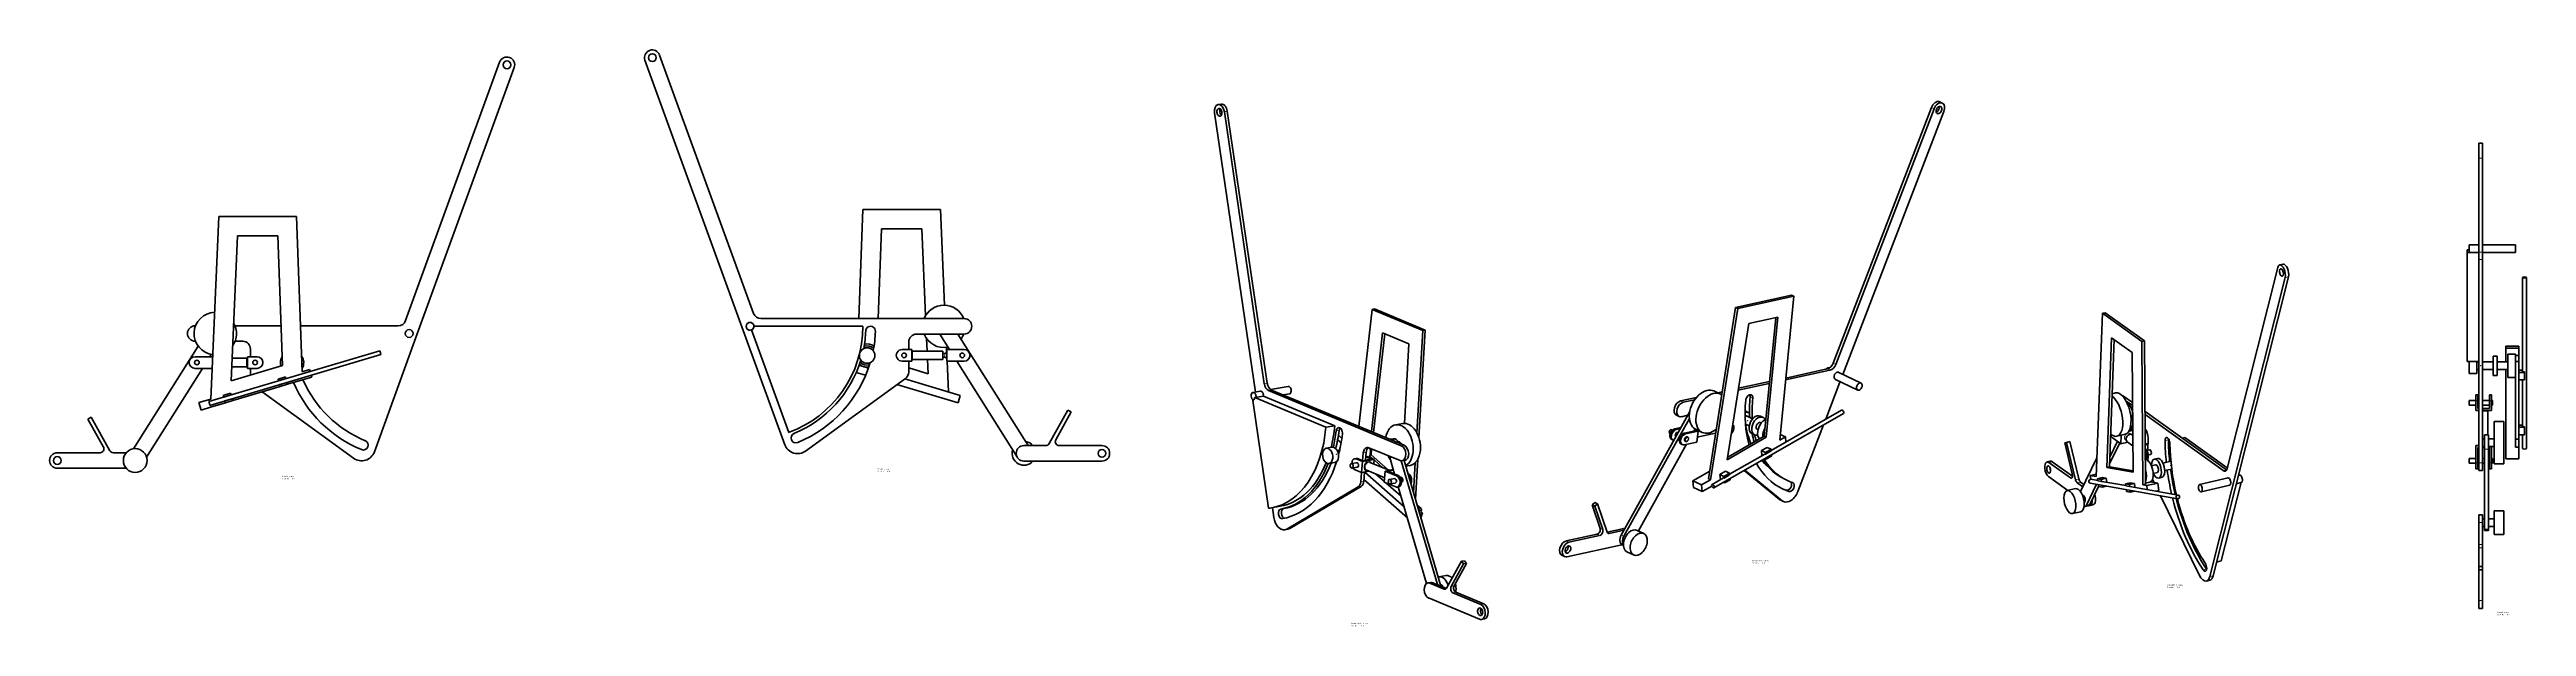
# Model space of a CAD drawing. Extents: x -1303 to 5084, y -25 to 1462.
import ezdxf
from ezdxf.enums import TextEntityAlignment as Align

# ---------------------------------------------------------------- set-up
doc = ezdxf.new("R2010")
doc.units = 0
doc.layers.get('0').update_dxf_attribs({"lineweight": 13})
doc.styles.get("Standard").update_dxf_attribs({"font": 'isocp.shx'})

# ---------------------------------------------------------------- blocks, each defined once
blk = doc.blocks.new('BLOCK13')
at = {"color": 7, "lineweight": 13}
for s, p, p2 in [('Scale:', (-327.6, -375.9), (-309.4, -375.9)), ('Front view', (-327.6, -369.8), (-297.3, -369.8)), ('  1:1', (-309.4, -375.9), (-294.2, -375.9))]:
    blk.add_text(s, height=3.5, dxfattribs=at).set_placement(p, p2, align=Align.FIT)
blk = doc.blocks.new('BLOCK14')
at = {"color": 7, "lineweight": 35}
for p, q in [((-9.2, 33.2), (233.3, 699.4)), ((270.9, 685.7), (14, -20)), ((-490.9, 301.5), (-511.4, -168.9)), ((-490.9, 301.5), (-290.9, 301.5)), ((-275.7, -98.8), (-290.9, 301.5)), ((-443, 251.5), (-459.3, -122.1)), ((-339, 251.5), (-443, 251.5)), ((-326.4, -82.6), (-339, 251.5)), ((-449.1, 20), (-330.3, 20)), ((-280.2, 20), (-28, 20)), ((-710.9, -297.2), (-544.1, -32.4)), ((-507.2, -59.8), (-552.2, -59.8)), ((-75.7, -44.5), (-516.6, -175.7)), ((-72.8, -54.1), (-513.7, -185.3)), ((-419.2, -63.8), (-456.8, -63.8)), ((-417.2, -89.8), (-417.2, -59.8)), ((-392.2, -59.8), (-417.2, -59.8)), ((-89.8, -305.1), (14, -20)), ((-533, -89.8), (-677.1, -318.5)), ((-507.9, -89.8), (-552.2, -89.8)), ((-459.3, -122.1), (-326.4, -82.6)), ((-419.2, -85.8), (-457.7, -85.8)), ((-392.2, -89.8), (-417.2, -89.8)), ((-319, -111.7), (-338.2, -117.4)), ((-313.3, -130.8), (-274.9, -119.4)), ((-274.9, -119.4), (-251, -112.3)), ((-511.4, -168.9), (-542, -178)), ((-512.3, -190), (-536.3, -197.2)), ((-512.3, -190), (-474, -178.6)), ((-479.7, -159.5), (-460.5, -153.8)), ((-475.4, -173.9), (-456.2, -168.2)), ((-454.8, -172.9), (-332.5, -136.5)), ((-143.2, -321.5), (-378.8, -150.3)), ((-828.3, -220.5), (-788.4, -292.6)), ((-819.6, -215.7), (-771.6, -302.3)), ((-907.3, -307.4), (-797.1, -307.4)), ((-762.8, -307.4), (-729.4, -307.4)), ((-729.4, -347.4), (-907.3, -347.4))]:
    blk.add_line(p, q, dxfattribs=at)
at = {"color": 7, "lineweight": 35, "ltscale": 0.020074}
blk.add_line((-551.7, 20), (-550.9, 20), dxfattribs=at)
at = {"color": 7, "lineweight": 35, "ltscale": 0.020073}
blk.add_line((-551.7, -20), (-550.9, -20), dxfattribs=at)
at = {"color": 7, "lineweight": 35, "ltscale": 0.179893}
blk.add_line((-510.2, -53.7), (-514.1, -59.8), dxfattribs=at)
at = {"color": 7, "lineweight": 35, "ltscale": 0.29909}
blk.add_line((-507.2, -59.8), (-507.2, -71.8), dxfattribs=at)
at = {"color": 7, "lineweight": 35, "ltscale": 0.49839}
blk.add_line((-449.1, -20), (-429.2, -20), dxfattribs=at)
at = {"color": 7, "lineweight": 13}
blk.add_line((-419.2, -63.8), (-419.2, -84.5), dxfattribs=at)
at = {"color": 7, "lineweight": 35, "ltscale": 0.495738}
blk.add_line((-409.2, -59.8), (-409.2, -40), dxfattribs=at)
at = {"color": 7, "lineweight": 35, "ltscale": 0.132203}
for p, q in [((-75.7, -44.5), (-74.2, -49.5)), ((-516.6, -175.7), (-515.1, -180.7))]:
    blk.add_line(p, q, dxfattribs=at)
at = {"color": 7, "lineweight": 35, "ltscale": 0.117797}
for p, q in [((-74.2, -49.5), (-72.8, -54.1)), ((-515.1, -180.7), (-513.7, -185.3))]:
    blk.add_line(p, q, dxfattribs=at)
at = {"color": 7, "lineweight": 13, "ltscale": 0.033665}
blk.add_line((-419.2, -84.5), (-419.2, -85.8), dxfattribs=at)
at = {"color": 7, "lineweight": 35, "ltscale": 0.433972}
blk.add_line((-409.2, -107.2), (-409.2, -89.8), dxfattribs=at)
at = {"color": 7, "lineweight": 35, "ltscale": 0.1225}
for p, q in [((-338.2, -117.4), (-336.8, -122.1)), ((-319, -111.7), (-317.6, -116.4)), ((-314.7, -126.1), (-313.3, -130.8)), ((-479.7, -159.5), (-478.3, -164.2)), ((-475.4, -173.9), (-474, -178.6)), ((-460.5, -153.8), (-459.1, -158.5)), ((-456.2, -168.2), (-454.8, -172.9)), ((-333.8, -131.8), (-332.5, -136.5))]:
    blk.add_line(p, q, dxfattribs=at)
at = {"color": 7, "lineweight": 35, "ltscale": 0.5}
for p, q in [((-317.6, -116.4), (-336.8, -122.1)), ((-314.7, -126.1), (-333.8, -131.8)), ((-542, -178), (-536.3, -197.2)), ((-478.3, -164.2), (-459.1, -158.5)), ((-474, -178.6), (-454.8, -172.9)), ((-313.3, -130.8), (-332.5, -136.5))]:
    blk.add_line(p, q, dxfattribs=at)
at = {"color": 7, "lineweight": 35, "ltscale": 0.002484}
for p, q in [((-336.7, -122.2), (-336.8, -122.1)), ((-317.6, -116.5), (-317.6, -116.4)), ((-314.7, -126.1), (-314.7, -126)), ((-478.2, -164.3), (-478.3, -164.2)), ((-475.4, -173.9), (-475.4, -173.8)), ((-459.1, -158.6), (-459.1, -158.5)), ((-456.2, -168.2), (-456.2, -168.1)), ((-333.8, -131.8), (-333.9, -131.7))]:
    blk.add_line(p, q, dxfattribs=at)
at = {"color": 7, "lineweight": 35, "ltscale": 0.49663}
blk.add_line((-256.7, -93.1), (-275.7, -98.8), dxfattribs=at)
at = {"color": 7, "lineweight": 35, "ltscale": 0.125}
for p, q in [((-255.3, -97.9), (-256.7, -93.1)), ((-251, -112.3), (-252.4, -107.5))]:
    blk.add_line(p, q, dxfattribs=at)
at = {"color": 7, "lineweight": 35, "ltscale": 0.25}
blk.add_line((-828.3, -220.5), (-819.6, -215.7), dxfattribs=at)
at = {"color": 7, "lineweight": 35}
for centre, radius in [((252.1, 692.6), 10), ((0, 0), 10), ((0, 0), 9.95), ((-547.2, -74.8), 6), ((-547.2, -74.8), 6), ((-397.2, -74.8), 6), ((-397.2, -74.8), 6), ((-907.3, -327.4), 10), ((-706.3, -327.4), 30.6)]:
    blk.add_circle(centre, radius, dxfattribs=at)
for centre, radius, start, end in [((252.1, 692.6), 20, 340, 520), ((-551.7, 0), 20, 90, 270), ((-500, 0), 54.7, 91.72797, 263.28946), ((-500, 0), 54.7, 324.70203, 390.3154), ((-28, 40), 20, 270, 340), ((-552.2, -74.8), 15, 89.9969, 269.9969), ((-429.2, -40), 20, 0, 90), ((-419.2, -61.8), 2, 269.9969, 359.9969), ((-392.2, -74.8), 15, 269.9969, 449.9969), ((-301.9, -75.3), 30, 147.85548, 196.57111), ((-301.9, -75.3), 30, 329.38935, 394.95462), ((-502.2, -64.8), 5, 179.99694, 197.69144), ((-419.2, -87.8), 2, 359.9969, 89.9969), ((0, 0), 323.6, 202.9663, 247.6977), ((0, 0), 298.6, 203.50425, 247.6977), ((-907.3, -327.4), 20, 90, 270), ((-797.1, -297.4), 10, 270, 389), ((-762.8, -297.4), 10, 209, 270), ((-122.7, -293.2), 35, 234, 340), ((-118.1, -287.8), 12.5, 247.6977, 427.6977)]:
    blk.add_arc(centre, radius, start, end, dxfattribs=at)
blk = doc.blocks.new('BLOCK15')
at = {"color": 7, "lineweight": 13}
for s, p, p2 in [('Scale:', (327.6, -375.9), (345.8, -375.9)), ('Front view', (327.6, -369.8), (358, -369.8)), ('  1:1', (345.8, -375.9), (361, -375.9))]:
    blk.add_text(s, height=3.5, dxfattribs=at).set_placement(p, p2, align=Align.FIT)
blk = doc.blocks.new('BLOCK16')
at = {"color": 7, "lineweight": 35}
for p, q in [((-270.9, 685.7), (-14, -20)), ((9.2, 33.2), (-233.3, 699.4)), ((280.2, 20), (290.9, 301.5)), ((490.9, 301.5), (290.9, 301.5)), ((490.9, 301.5), (501.6, 54.7)), ((330.3, 20), (339, 251.5)), ((339, 251.5), (443, 251.5)), ((443, 251.5), (452.8, 27.6)), ((291.1, 0), (10, 0)), ((551.7, 20), (28, 20)), ((89.8, -305.1), (-14, -20)), ((3.4, -9.4), (99.6, -273.5)), ((392.2, -59.8), (417.2, -59.8)), ((417.2, -89.8), (417.2, -59.8)), ((419.2, -63.8), (497.2, -63.8)), ((551.7, -20), (429.2, -20)), ((455.4, -31.6), (456.8, -63.8)), ((489, -20), (514.1, -59.8)), ((507.2, -59.8), (507.2, -89.8)), ((552.2, -59.8), (507.2, -59.8)), ((717.4, -307.4), (536.2, -20)), ((273.8, -119.1), (297.9, -126.3)), ((305.2, -107.6), (281.2, -100.4)), ((392.2, -89.8), (417.2, -89.8)), ((409.2, -118.1), (409.2, -89.8)), ((459.3, -122.1), (409.2, -107.2)), ((419.2, -85.8), (497.2, -85.8)), ((457.7, -85.8), (459.3, -122.1)), ((497.2, -85.8), (497.2, -65.2)), ((552.2, -89.8), (507.2, -89.8)), ((507.9, -89.8), (511.4, -168.9)), ((533, -89.8), (689.4, -338.1)), ((143.2, -321.5), (400.9, -134.3)), ((378.8, -150.3), (536.3, -197.2)), ((542, -178), (399.2, -135.5)), ((819.6, -215.7), (771.6, -302.3)), ((828.3, -220.5), (788.4, -292.6)), ((762.8, -307.4), (706.3, -307.4)), ((907.3, -307.4), (797.1, -307.4)), ((706.3, -347.4), (907.3, -347.4))]:
    blk.add_line(p, q, dxfattribs=at)
at = {"color": 7, "lineweight": 35, "ltscale": 0.495738}
blk.add_line((409.2, -59.8), (409.2, -40), dxfattribs=at)
at = {"color": 7, "lineweight": 13, "ltscale": 0.033665}
blk.add_line((419.2, -65.2), (419.2, -63.8), dxfattribs=at)
at = {"color": 7, "lineweight": 35, "ltscale": 0.033665}
blk.add_line((497.2, -65.2), (497.2, -63.8), dxfattribs=at)
at = {"color": 7, "lineweight": 35, "ltscale": 0.300751}
blk.add_line((506.4, -54.3), (506.9, -66.3), dxfattribs=at)
at = {"color": 7, "lineweight": 13}
blk.add_line((419.2, -85.8), (419.2, -65.2), dxfattribs=at)
at = {"color": 7, "lineweight": 35, "ltscale": 0.125}
for p, q in [((497.2, -69.8), (502.2, -69.8)), ((497.2, -79.8), (502.2, -79.8))]:
    blk.add_line(p, q, dxfattribs=at)
at = {"color": 7, "lineweight": 13, "ltscale": 0.184928}
blk.add_line((502.2, -77.2), (502.2, -69.8), dxfattribs=at)
at = {"color": 7, "lineweight": 13, "ltscale": 0.065072}
blk.add_line((502.2, -79.8), (502.2, -77.2), dxfattribs=at)
at = {"color": 7, "lineweight": 35, "ltscale": 0.5}
blk.add_line((536.3, -197.2), (542, -178), dxfattribs=at)
at = {"color": 7, "lineweight": 35, "ltscale": 0.25}
blk.add_line((828.3, -220.5), (819.6, -215.7), dxfattribs=at)
at = {"color": 7, "lineweight": 35}
for centre, radius in [((-252.1, 692.6), 10), ((0, 0), 9.95), ((301.9, -75.3), 20), ((397.2, -74.8), 6), ((547.2, -74.8), 6), ((907.3, -327.4), 10)]:
    blk.add_circle(centre, radius, dxfattribs=at)
for centre, radius, start, end in [((-252.1, 692.6), 20, 20, 200), ((0, 0), 10, 0, 290), ((0, 0), 10, 290, 360), ((28, 40), 20, 200, 270), ((310.8, -12.5), 12.5, 357.6977, 537.6977), ((500, 0), 54.7, 21.44644, 158.55356), ((551.7, 0), 20, 270, 450), ((0, 0), 291.1, 290, 360), ((0, 0), 298.6, 348.93527, 357.6977), ((301.9, -75.3), 25, 47.97455, 108.01465), ((301.9, -75.3), 30, 53.86319, 103.16237), ((0, 0), 323.6, 348.81958, 357.6977), ((392.2, -74.8), 15, 90.0031, 270.0031), ((429.2, -40), 20, 90, 180), ((419.2, -61.8), 2, 180.0031, 270.0031), ((500, 0), 54.7, 201.44637, 280.77217), ((500, 0), 54.7, 323.66498, 338.55363), ((552.2, -74.8), 15, 270.0031, 450.0031), ((0, 0), 298.6, 292.3023, 343.06473), ((0, 0), 323.6, 292.3023, 343.18042), ((301.9, -75.3), 30, 228.83761, 278.1368), ((301.9, -75.3), 25, 223.98534, 284.02545), ((397.2, -74.8), 6, 270.0031, 450.0031), ((389.2, -118.1), 20, 306, 360), ((419.2, -87.8), 2, 90.0031, 180.0031), ((502.2, -64.8), 5, 270.00312, 359.86957), ((502.2, -84.8), 5, 0.13663, 90.00308), ((547.2, -74.8), 6, 270.0031, 450.0031), ((122.7, -293.2), 35, 200, 306), ((118.1, -287.8), 12.5, 112.3023, 292.3023), ((706.3, -327.4), 30.6, 163.11281, 319.10586), ((706.3, -327.4), 20, 90, 270), ((706.3, -327.4), 30.6, 40.89429, 81.32438), ((762.8, -297.4), 10, 270, 331), ((797.1, -297.4), 10, 151, 270), ((907.3, -327.4), 20, 270, 450), ((706.3, -327.4), 20, 268.46858, 270.06006)]:
    blk.add_arc(centre, radius, start, end, dxfattribs=at)
blk = doc.blocks.new('BLOCK17')
at = {"color": 7, "lineweight": 13}
for s, p, p2 in [('Scale:', (340.4, -578), (358.6, -578)), ('Isometric view', (340.4, -571.9), (382.9, -571.9)), ('  1:1', (358.6, -578), (373.8, -578))]:
    blk.add_text(s, height=3.5, dxfattribs=at).set_placement(p, p2, align=Align.FIT)
blk = doc.blocks.new('BLOCK18')
at = {"color": 7, "lineweight": 35, "ltscale": 0.191}
for p, q in [((-3, 767.2), (4.5, 768.5)), ((441.9, -95.6), (449.4, -94.3)), ((471.2, -151.1), (478.7, -149.8)), ((158.6, -275.5), (166.1, -274.2)), ((169.2, -328.7), (176.7, -327.4)), ((624.8, -409.8), (632.3, -408.5)), ((630.1, -416.8), (637.6, -415.5)), ((538.1, -465.9), (545.7, -464.6)), ((676.2, -559.9), (683.8, -558.6))]:
    blk.add_line(p, q, dxfattribs=at)
at = {"color": 7, "lineweight": 35}
for p, q in [((-12.5, 746.1), (93.3, 26.3)), ((116.2, 47.8), (13.2, 748.9)), ((123.8, 49.1), (20.7, 750.2)), ((359.5, -62.1), (394, 239.4)), ((524.6, 185.1), (394, 239.4)), ((530.6, 186.1), (400, 240.5)), ((392.2, -75.7), (421.3, 178.7)), ((397.8, -78.1), (426.9, 176.3)), ((421.3, 178.7), (489.2, 150.4)), ((489.2, 150.4), (477.6, -54.6)), ((524.6, 185.1), (509.7, -79)), ((530.6, 186.1), (514.9, -91.5)), ((86.3, 4.9), (127.2, -273.1)), ((114, 15.9), (91.4, 12)), ((275, -64.4), (91.4, 12)), ((297.6, -60.5), (114, 15.9)), ((469.4, -112.3), (127.4, 30.1)), ((132.2, 33.1), (177.3, 40.9)), ((477, -111), (134.9, 31.4)), ((297.6, -60.5), (275, -64.4)), ((466.1, -150.4), (386.1, -117.1)), ((364.9, -205.2), (366.9, -181.4)), ((366.8, -181.4), (369.3, -152.8)), ((369.6, -150.7), (371.3, -130.7)), ((372.4, -203.9), (374.5, -180.1)), ((476.7, -269.3), (375.6, -179.9)), ((377.1, -149.5), (378.9, -129.4)), ((380.2, -175.2), (426.6, -194.5)), ((388.6, -154.9), (438.2, -175.5)), ((435.4, -174.4), (391.3, -135.3)), ((421.8, -168.7), (399.3, -148.8)), ((425.7, -204.3), (404, -185.1)), ((428.1, -177.3), (425.6, -205.9)), ((428.1, -177.3), (448.8, -173.7)), ((457.4, -189.5), (428.1, -177.3)), ((435.1, -178), (461.2, -188.9)), ((438.6, -139), (452.1, -185.1)), ((562.4, -470.1), (469.3, -151.2)), ((571.4, -473.8), (476.9, -150.1)), ((505.3, -155.9), (501, -232.5)), ((511.7, -147.5), (506, -249.6)), ((174.3, -326.8), (358.1, -218.4)), ((181.8, -325.5), (365.7, -217.1)), ((372.8, -198.9), (485.1, -298.2)), ((454.9, -218.1), (425.6, -205.9)), ((468.8, -242.4), (429.2, -207.4)), ((461.7, -218.1), (534.5, -467.4)), ((134.7, -272.1), (157.3, -268.1)), ((140.7, -296.7), (137.1, -271.7)), ((624.8, -409.8), (586.2, -479.3)), ((630.1, -416.8), (598, -474.7)), ((637.6, -415.5), (605.5, -473.4)), ((539.9, -504.6), (671.2, -559.3)), ((580.1, -481.9), (543.2, -466.5)), ((585.9, -479.8), (550.7, -465.2)), ((674.5, -521.2), (602.5, -491.2)), ((682, -519.9), (610, -489.9))]:
    blk.add_line(p, q, dxfattribs=at)
at = {"color": 7, "lineweight": 13, "ltscale": 0.191}
for p, q in [((13.2, 748.9), (20.7, 750.2)), ((116.2, 47.8), (123.8, 49.1)), ((127.4, 30.1), (134.9, 31.4)), ((301.3, -73.9), (308.8, -72.6)), ((469.4, -112.3), (477, -111)), ((371.3, -130.7), (378.9, -129.4)), ((358.1, -218.4), (365.7, -217.1)), ((364.9, -205.2), (372.4, -203.9)), ((174.3, -326.8), (181.8, -325.5)), ((543.2, -466.5), (550.7, -465.2)), ((598, -474.7), (605.5, -473.4)), ((602.5, -491.2), (610, -489.9)), ((674.5, -521.2), (682, -519.9))]:
    blk.add_line(p, q, dxfattribs=at)
at = {"color": 7, "lineweight": 35, "ltscale": 0.1528}
for p, q in [((394, 239.4), (400, 240.5)), ((524.6, 185.1), (530.6, 186.1))]:
    blk.add_line(p, q, dxfattribs=at)
at = {"color": 7, "lineweight": 35, "ltscale": 0.013023}
blk.add_line((86.8, 4.9), (86.3, 4.9), dxfattribs=at)
at = {"color": 7, "lineweight": 35, "ltscale": 0.493608}
blk.add_line((86.9, 25.2), (106.4, 28.6), dxfattribs=at)
at = {"color": 7, "lineweight": 35, "ltscale": 0.382796}
blk.add_line((165.6, 18.7), (180.7, 21.3), dxfattribs=at)
at = {"color": 7, "lineweight": 35, "ltscale": 0.4775}
for p, q in [((454.7, -58.2), (473.6, -54.9)), ((566.4, -450.2), (585.2, -447))]:
    blk.add_line(p, q, dxfattribs=at)
at = {"color": 7, "lineweight": 35, "ltscale": 0.382}
for p, q in [((276.1, -118.7), (291.2, -116.1)), ((282.9, -158.2), (298, -155.5)), ((366.8, -181.4), (381.8, -178.8)), ((369.3, -152.8), (384.3, -150.2)), ((399.4, -147.6), (384.3, -150.2))]:
    blk.add_line(p, q, dxfattribs=at)
at = {"color": 7, "lineweight": 35, "ltscale": 0.171123}
blk.add_line((310.6, -122.9), (303.9, -124.1), dxfattribs=at)
at = {"color": 7, "lineweight": 35, "ltscale": 0.299127}
blk.add_line((305.2, -96.8), (314.2, -104.8), dxfattribs=at)
at = {"color": 7, "lineweight": 35, "ltscale": 0.296768}
blk.add_line((307.2, -85.2), (316.1, -93.1), dxfattribs=at)
at = {"color": 7, "lineweight": 35, "ltscale": 0.385612}
blk.add_line((391.3, -135.3), (393, -120), dxfattribs=at)
at = {"color": 7, "lineweight": 35, "ltscale": 0.007117}
blk.add_line((462.1, -102.3), (462.4, -102.2), dxfattribs=at)
at = {"color": 7, "lineweight": 35, "ltscale": 0.33425}
for p, q in [((340.8, -158), (353.9, -155.8)), ((342.8, -169.9), (356, -167.6)), ((438.7, -198.8), (451.9, -196.5)), ((440.8, -210.6), (454, -208.4))]:
    blk.add_line(p, q, dxfattribs=at)
at = {"color": 7, "lineweight": 35, "ltscale": 0.0955}
for p, q in [((352.9, -144.9), (349.1, -145.5)), ((462.5, -217.9), (458.8, -218.6))]:
    blk.add_line(p, q, dxfattribs=at)
at = {"color": 7, "lineweight": 35, "ltscale": 0.442132}
for p, q in [((350.5, -174.6), (366.8, -181.4)), ((352.9, -146), (369.3, -152.8)), ((383.1, -140.8), (399.4, -147.6))]:
    blk.add_line(p, q, dxfattribs=at)
at = {"color": 7, "lineweight": 13, "ltscale": 0.0955}
for p, q in [((356.7, -145.4), (352.9, -146)), ((379.3, -141.4), (383.1, -140.8)), ((461.2, -188.9), (457.4, -189.5))]:
    blk.add_line(p, q, dxfattribs=at)
at = {"color": 7, "lineweight": 35, "ltscale": 0.353706}
for p, q in [((369.8, -150.8), (356.7, -145.4)), ((392.4, -146.9), (379.3, -141.4))]:
    blk.add_line(p, q, dxfattribs=at)
at = {"color": 7, "lineweight": 35, "ltscale": 0.2865}
for q in [(369.8, -150.8), (392.4, -146.9)]:
    blk.add_line((381.1, -148.8), q, dxfattribs=at)
at = {"color": 7, "lineweight": 35, "ltscale": 0.034035}
blk.add_line((377.9, -140.5), (379.2, -140.3), dxfattribs=at)
at = {"color": 7, "lineweight": 35, "ltscale": 0.124901}
blk.add_line((386.8, -177.9), (381.8, -178.8), dxfattribs=at)
at = {"color": 7, "lineweight": 35, "ltscale": 0.289706}
blk.add_line((396.6, -146.4), (387.9, -138.7), dxfattribs=at)
at = {"color": 7, "lineweight": 35, "ltscale": 0.065263}
blk.add_line((388.7, -135.8), (391.3, -135.3), dxfattribs=at)
at = {"color": 7, "lineweight": 35, "ltscale": 0.285438}
blk.add_line((398.4, -158.9), (399.4, -147.6), dxfattribs=at)
at = {"color": 7, "lineweight": 35, "ltscale": 0.360697}
blk.add_line((449.3, -175.5), (435.1, -178), dxfattribs=at)
at = {"color": 7, "lineweight": 35, "ltscale": 0.282485}
blk.add_line((481.2, -164.6), (492.3, -162.7), dxfattribs=at)
at = {"color": 7, "lineweight": 35, "ltscale": 0.020386}
blk.add_line((486.8, -184), (487.5, -184.3), dxfattribs=at)
at = {"color": 7, "lineweight": 13, "ltscale": 0.015969}
blk.add_line((487.5, -184.3), (486.9, -184.4), dxfattribs=at)
at = {"color": 7, "lineweight": 35, "ltscale": 0.053941}
blk.add_line((466.7, -194), (468.8, -193.6), dxfattribs=at)
at = {"color": 7, "lineweight": 35, "ltscale": 0.026901}
blk.add_line((469.8, -205.6), (470.9, -205.4), dxfattribs=at)
at = {"color": 7, "lineweight": 35, "ltscale": 0.002222}
blk.add_line((162.8, -300.2), (162.9, -300.2), dxfattribs=at)
at = {"color": 7, "lineweight": 35, "ltscale": 0.353303}
blk.add_line((510.4, -264.9), (521, -274.3), dxfattribs=at)
at = {"color": 7, "lineweight": 35, "ltscale": 0.353262}
blk.add_line((513.6, -275.6), (524.1, -285), dxfattribs=at)
at = {"color": 7, "lineweight": 35, "ltscale": 0.189611}
blk.add_line((516.7, -286.3), (524.1, -285), dxfattribs=at)
at = {"color": 7, "lineweight": 35, "ltscale": 0.337665}
blk.add_line((524.1, -285), (520.1, -297.8), dxfattribs=at)
at = {"color": 7, "lineweight": 35, "ltscale": 0.219654}
for p, q in [((630.1, -416.8), (624.8, -409.8)), ((637.6, -415.5), (632.3, -408.5))]:
    blk.add_line(p, q, dxfattribs=at)
at = {"color": 7, "lineweight": 13, "ltscale": 0.122492}
blk.add_line((580.1, -481.9), (584.9, -481), dxfattribs=at)
at = {"color": 7, "lineweight": 35}
for centre, major_axis, ratio, start_param, end_param in [((0.4, 747.5), (3.4, -19.7), 0.645216, 3.141635, 4.671989), ((0.4, 747.5), (3.4, -19.7), 0.645216, 3.101193, 3.141635), ((0.4, 747.5), (3.4, -19.7), 0.645216, 1.530397, 3.101193), ((7.9, 748.8), (3.4, -19.7), 0.645216, 1.530397, 3.141635), ((0.4, 747.5), (1.71, -9.85), 0.645216, 4.322924, 6.283165), ((0.4, 747.5), (1.71, -9.85), 0.645216, 3.141573, 4.322924), ((0.4, 747.5), (1.71, -9.85), 0.645216, 6.283165, 9.424758), ((7.9, 748.8), (1.71, -9.85), 0.645216, 4.322924, 5.649585), ((7.9, 748.8), (1.71, -9.85), 0.645216, 3.775193, 4.322924), ((88.6, 15.4), (1.7, -9.8), 0.645216, 3.141573, 5.989955), ((84.9, 14.7), (1.71, -9.85), 0.645216, 6.242786, 6.28324), ((84.9, 14.7), (1.71, -9.85), 0.645216, 0.000054, 1.181331), ((88.6, 15.4), (1.7, -9.8), 0.645216, 1.181331, 3.141573), ((88.6, 15.4), (1.7, -9.8), 0.645216, 1.179268, 1.181331), ((107.5, 18.7), (1.71, -9.85), 0.645216, 3.141573, 3.241636), ((107.5, 18.7), (1.71, -9.85), 0.645216, 1.181331, 3.141573), ((129.1, 49.2), (3.4, -19.7), 0.645216, 4.671989, 5.89372), ((136.6, 50.5), (3.4, -19.7), 0.645216, 4.671989, 5.89372), ((179, 31.1), (1.7, -9.8), 0.645216, 1.181331, 3.141573), ((179, 31.1), (1.7, -9.8), 0.645216, 6.283165, 7.464516), ((107.5, 18.7), (49.8, -286.8), 0.645216, 0.971328, 1.181331), ((464.1, -112.1), (9.4, -53.9), 0.645216, 3.141621, 4.203589), ((464.1, -112.1), (9.4, -53.9), 0.645216, 1.181331, 3.141621), ((482.9, -108.8), (9.4, -53.9), 0.645216, 1.181331, 3.141621), ((84.9, 14.7), (49.8, -286.8), 0.645216, 0.000054, 1.181331), ((279.5, -138.4), (3.4, -19.7), 0.645216, 3.141573, 6.283165), ((279.5, -138.4), (3.4, -19.7), 0.645216, 1.181331, 3.141573), ((294.6, -135.8), (3.4, -19.7), 0.645216, 1.181331, 3.141573), ((107.5, 18.7), (51.1, -294.2), 0.645216, 0.98651, 1.141148), ((115, 20), (51.1, -294.2), 0.645216, 0.96851, 1.141148), ((309.4, -77.8), (2.1, -12.3), 0.645216, 3.141564, 4.282741), ((309.4, -77.8), (2.1, -12.3), 0.645216, 1.141148, 3.141564), ((107.5, 18.7), (55.4, -318.8), 0.645216, 0.957683, 1.141148), ((317, -76.5), (2.1, -12.3), 0.645216, 3.635012, 4.282741), ((326.6, -130.3), (4.3, -24.6), 0.645216, 3.921549, 4.300872), ((384.4, -136.2), (3.4, -19.7), 0.645216, 3.141573, 4.322924), ((391.9, -134.9), (3.4, -19.7), 0.645216, 3.442121, 4.322924), ((384.4, -136.2), (3.4, -19.7), 0.645216, 2.752127, 3.141573), ((369.9, -122.8), (5.1, -29.6), 0.645216, 1.181331, 1.612951), ((445.3, -115.4), (3.4, -19.7), 0.645216, 3.141633, 3.230813), ((445.3, -115.4), (3.4, -19.7), 0.645216, 2.273441, 3.141633), ((452.8, -114), (3.4, -19.7), 0.645216, 1.905887, 3.141633), ((464.1, -112.1), (1.71, -9.85), 0.645216, 1.890511, 3.141573), ((467.8, -131.4), (3.4, -19.7), 0.645216, 0.000007, 2.752127), ((475.3, -130.1), (3.4, -19.7), 0.645216, 0.000007, 2.752127), ((464.1, -112.1), (9.4, -53.9), 0.645216, 0.218633, 1.181331), ((482.9, -108.8), (9.4, -53.9), 0.645216, 0.000029, 1.181331), ((107.5, 18.7), (49.8, -286.8), 0.645216, 0.000054, 0.807873), ((107.5, 18.7), (51.1, -294.2), 0.645216, 0, 0.818637), ((107.5, 18.7), (55.4, -318.8), 0.645216, 6.282968, 7.176581), ((115, 20), (51.1, -294.2), 0.645216, 0, 0.817577), ((279.5, -138.4), (3.4, -19.7), 0.645216, 6.283165, 7.464516), ((294.6, -135.8), (3.4, -19.7), 0.645216, 6.283165, 7.464516), ((341.8, -164), (1.03, -5.91), 0.645216, 3.141573, 6.283165), ((341.8, -164), (1.03, -5.91), 0.645216, 1.181331, 3.141573), ((351.7, -160.3), (-2.6, 14.8), 0.645216, 6.283165, 7.577002), ((341.8, -164), (1.03, -5.91), 0.645216, 6.283165, 7.464516), ((351.7, -160.3), (-2.6, 14.8), 0.645216, 2.125331, 2.752181), ((351.7, -160.3), (-2.6, 14.8), 0.645216, 5.893774, 6.283165), ((355.5, -159.7), (2.6, -14.8), 0.645216, 2.752181, 3.141572), ((355, -161.7), (-1.03, 5.91), 0.645216, 3.141572, 6.283165), ((378, -155.7), (2.6, -14.8), 0.645216, 2.752181, 2.897301), ((381.8, -155.1), (-2.6, 14.8), 0.645216, 5.893774, 6.283165), ((369.9, -122.8), (5.1, -29.6), 0.645216, 0.745387, 1.181331), ((435.3, -186.2), (-4.2, -10.2), 0.706802, 4.981759, 5.287958), ((435.3, -186.2), (-4.2, -10.2), 0.706802, 3.426658, 3.701464), ((464.1, -112.1), (9.4, -53.9), 0.645216, 5.090513, 5.33914), ((456.2, -203.8), (-2.6, 14.8), 0.645216, 3.141572, 5.893774), ((460, -203.2), (2.6, -14.8), 0.645216, 1.181385, 2.752181), ((467.8, -131.4), (3.4, -19.7), 0.645216, 5.89372, 6.283192), ((486.3, -198.6), (2.6, -14.8), 0.645216, 1.181385, 2.752181), ((482.5, -199.2), (-2.6, 14.8), 0.645216, 4.343688, 5.4268), ((351.8, -199.8), (3.4, -19.7), 0.645216, 0.238853, 1.181331), ((359.3, -198.5), (3.4, -19.7), 0.645216, 0.238853, 1.181331), ((439.8, -204.7), (1.03, -5.91), 0.645216, 3.141573, 6.283165), ((439.8, -204.7), (1.03, -5.91), 0.645216, 1.181331, 3.141573), ((439.8, -204.7), (1.03, -5.91), 0.645216, 6.283165, 7.464516), ((452.9, -202.5), (-1.03, 5.91), 0.645216, 3.141572, 6.283165), ((456.2, -203.8), (-2.6, 14.8), 0.645216, 2.752181, 3.141572), ((460, -203.2), (2.6, -14.8), 0.645216, 6.283165, 7.46457), ((469.9, -199.5), (1.03, -5.91), 0.645216, 0.000101, 3.141694), ((486.3, -198.6), (2.6, -14.8), 0.645216, 0.659982, 1.181385), ((84.9, 14.7), (49.8, -286.8), 0.645216, 6.242786, 6.28324), ((163.2, -294.2), (6, -34.5), 0.645216, 4.671989, 6.283223), ((160.7, -287.9), (2.1, -12.3), 0.645216, 3.141376, 6.282968), ((107.5, 18.7), (51.1, -294.2), 0.645216, 6.282968, 6.283185), ((168.2, -286.5), (2.1, -12.3), 0.645216, 3.141376, 6.128231), ((517.7, -278.1), (-3.31, -3.75), 0.594697, 3.141635, 4.898091), ((517.7, -278.1), (-3.31, -3.75), 0.594697, 1.384982, 3.141635), ((163.2, -294.2), (6, -34.5), 0.645216, 0.000037, 0.238853), ((170.7, -292.9), (6, -34.5), 0.645216, 0.000037, 0.238853), ((590.5, -477.1), (5.2, -30.1), 0.645216, 2.352699, 3.141621), ((541.5, -485.6), (3.4, -19.7), 0.645216, 3.141573, 5.89372), ((541.5, -485.6), (3.4, -19.7), 0.645216, 2.752127, 3.141573), ((549.1, -484.3), (3.4, -19.7), 0.645216, 2.752127, 3.141573), ((571.7, -480.3), (5.2, -30.1), 0.645216, 3.141621, 3.232377), ((571.7, -480.3), (5.2, -30.1), 0.645216, 1.723373, 3.141621), ((571.7, -480.3), (1.71, -9.85), 0.645216, 1.890511, 3.06144), ((580.9, -472.3), (1.71, -9.85), 0.645216, 5.89372, 6.283243), ((580.9, -472.3), (1.71, -9.85), 0.645216, 0.000057, 0.675185), ((603.3, -481.7), (1.71, -9.85), 0.645216, 3.816778, 5.89372), ((610.9, -480.4), (1.71, -9.85), 0.645216, 3.816778, 5.89372), ((590.5, -477.1), (5.2, -30.1), 0.645216, 1.181331, 1.764542), ((590.5, -477.1), (5.2, -30.1), 0.645216, 1.026152, 1.181331), ((672.8, -540.2), (1.71, -9.85), 0.645216, 4.322924, 6.283165), ((672.8, -540.2), (1.71, -9.85), 0.645216, 3.141573, 4.322924), ((672.8, -540.2), (1.71, -9.85), 0.645216, 6.283165, 9.424758), ((672.8, -540.2), (3.4, -19.7), 0.645216, 5.89372, 6.283165), ((680.3, -538.9), (1.71, -9.85), 0.645216, 4.322924, 5.649585), ((680.3, -538.9), (1.71, -9.85), 0.645216, 3.775193, 4.322924), ((672.8, -540.2), (3.4, -19.7), 0.645216, 6.283165, 9.035312), ((680.3, -538.9), (3.4, -19.7), 0.645216, 6.283165, 9.035312)]:
    blk.add_ellipse(centre, major_axis=major_axis, ratio=ratio, start_param=start_param, end_param=end_param, dxfattribs=at)
at = {"color": 7, "lineweight": 13}
for centre, major_axis, start_param, end_param in [((383.1, -164.5), (-5, -12), 2.579523, 6.845255), ((384.4, -165), (-4.2, -10.2), 3.564061, 6.283291), ((384.4, -165), (-4.2, -10.2), 3.141614, 3.564061)]:
    blk.add_ellipse(centre, major_axis=major_axis, ratio=0.706802, start_param=start_param, end_param=end_param, dxfattribs=at)
at = {"color": 7, "lineweight": 5}
blk.add_point((302.1, -134.5), dxfattribs=at)
blk = doc.blocks.new('BLOCK19')
at = {"color": 7, "lineweight": 13}
for s, p, p2 in [('Scale:', (-114.5, -534.6), (-96.3, -534.6)), ('Isometric view', (-114.5, -528.5), (-72, -528.5)), ('  1:1', (-96.3, -534.6), (-81.1, -534.6))]:
    blk.add_text(s, height=3.5, dxfattribs=at).set_placement(p, p2, align=Align.FIT)
blk = doc.blocks.new('BLOCK20')
at = {"color": 7, "lineweight": 35}
for p, q in [((94.6, -17.2), (347.8, 641.7)), ((101.4, -20.5), (354.6, 638.5)), ((380.2, 631.6), (119.6, -46.3)), ((-157.1, 126), (-12.7, 157.5)), ((-151.6, 123.4), (-7.2, 154.9)), ((-43.2, -215.8), (-7.2, 154.9)), ((-157.1, 126), (-227.1, -315.6)), ((-151.6, 123.4), (-221.6, -318.2)), ((-122.9, 84.4), (-178.5, -266.4)), ((-47.8, 100.7), (-122.9, 84.4)), ((-83.3, -206), (-53.7, 99.4)), ((-77.9, -208.6), (-47.8, 100.7)), ((-28.1, -60.6), (86.3, -35.7)), ((-27.7, -55.8), (79.4, -32.4)), ((99.2, -58.6), (157.8, -86.7)), ((107.8, -40.7), (166.4, -68.8)), ((-298.8, -114.8), (-257.9, -105.9)), ((-292, -118.1), (-262.2, -111.6)), ((-150.1, -87.2), (-70.1, -69.8)), ((-149.3, -82.3), (-69.6, -64.9)), ((75.2, -161.8), (111.9, -66.4)), ((-451.9, -460.5), (-275.3, -142.3)), ((-445.1, -463.8), (-276.3, -159.8)), ((120.8, -147.2), (-213, -338.8)), ((115.9, -138.5), (-65.4, -242.5)), ((3.5, -348.4), (69.5, -176.6)), ((-283.3, -226.4), (-407.4, -450)), ((-257.3, -220.8), (-289.8, -227.8)), ((-289.7, -198.3), (-260.8, -192)), ((-253.8, -192.8), (-286.3, -199.9)), ((-253.8, -192.8), (-257.3, -220.8)), ((-208.5, -198.3), (-255.8, -208.6)), ((-211.8, -219.2), (-209.2, -198.5)), ((-178.5, -266.4), (-77.9, -208.6)), ((-177.5, -260.1), (-83.3, -206)), ((-81.3, -251.7), (-172.5, -304)), ((-267.3, -320.7), (-223.9, -295.8)), ((-221.6, -318.2), (-244.8, -331.5)), ((-188.4, -313.2), (-217.9, -330.1)), ((-43.8, -368.8), (-135.3, -294.2)), ((-37, -372.1), (-133.6, -293.2)), ((-526.7, -382.4), (-506.4, -443.3)), ((-513, -379.8), (-488.5, -453)), ((-267.3, -320.7), (-244.8, -331.5)), ((-265.4, -337.7), (-242.9, -348.4)), ((-224.7, -338), (-242.9, -348.4)), ((-519.9, -385.7), (-499.5, -446.6)), ((-488.6, -452.9), (-448.8, -444.2)), ((-594, -475.8), (-514.4, -458.5)), ((-450.2, -485.5), (-591.9, -516.4)), ((-587.2, -479.1), (-507.6, -461.8)), ((-482.8, -456.4), (-445.1, -448.2))]:
    blk.add_line(p, q, dxfattribs=at)
at = {"color": 7, "lineweight": 13, "ltscale": 0.189005}
for p, q in [((347.8, 641.7), (354.6, 638.5)), ((79.4, -32.4), (86.3, -35.7)), ((94.6, -17.2), (101.4, -20.5)), ((-298.8, -114.8), (-292, -118.1)), ((-119.6, -104.8), (-112.7, -108.1)), ((-43.8, -368.8), (-37, -372.1)), ((-26.5, -345), (-19.7, -348.3)), ((-506.4, -443.3), (-499.5, -446.6)), ((-594, -475.8), (-587.2, -479.1)), ((-514.4, -458.5), (-507.6, -461.8)), ((-451.9, -460.5), (-445.1, -463.8))]:
    blk.add_line(p, q, dxfattribs=at)
at = {"color": 7, "lineweight": 35, "ltscale": 0.189005}
for p, q in [((369.2, 656.4), (376, 653.1)), ((-309.8, -151.5), (-303, -154.8)), ((-93.1, -154), (-86.3, -157.3)), ((-114.8, -199.1), (-107.9, -202.4)), ((-31.8, -315.9), (-25, -319.2)), ((-526.7, -382.4), (-519.9, -385.7)), ((-519.9, -376.5), (-513, -379.8)), ((-40.8, -370.7), (-34, -374)), ((-605, -512.5), (-598.2, -515.8))]:
    blk.add_line(p, q, dxfattribs=at)
at = {"color": 7, "lineweight": 35, "ltscale": 0.151204}
for p, q in [((-12.7, 157.5), (-7.2, 154.9)), ((-157.1, 126), (-151.6, 123.4)), ((-83.3, -206), (-77.9, -208.6)), ((-227.1, -315.6), (-221.6, -318.2))]:
    blk.add_line(p, q, dxfattribs=at)
at = {"color": 7, "lineweight": 35, "ltscale": 0.016077}
blk.add_line((84.6, -29.5), (85.2, -29.8), dxfattribs=at)
at = {"color": 7, "lineweight": 35, "ltscale": 0.472513}
for p, q in [((-212.9, -89.1), (-195.8, -97.3)), ((-260.2, -187.7), (-243.1, -195.9)), ((-437.1, -503.5), (-420.1, -511.7)), ((-410.7, -448.4), (-393.7, -456.6))]:
    blk.add_line(p, q, dxfattribs=at)
at = {"color": 7, "lineweight": 35, "ltscale": 0.287495}
blk.add_line((-202.8, -93.9), (-191.6, -91.5), dxfattribs=at)
at = {"color": 7, "lineweight": 35, "ltscale": 0.093128}
blk.add_line((-196, -97.2), (-192.3, -96.4), dxfattribs=at)
at = {"color": 7, "lineweight": 35, "ltscale": 0.037837}
blk.add_line((112.4, -65), (111.9, -66.4), dxfattribs=at)
at = {"color": 7, "lineweight": 35, "ltscale": 0.053082}
blk.add_line((-321.1, -188.9), (-319.1, -189.8), dxfattribs=at)
at = {"color": 7, "lineweight": 35, "ltscale": 0.395473}
blk.add_line((-313.6, -186.8), (-298.1, -183.4), dxfattribs=at)
at = {"color": 7, "lineweight": 13, "ltscale": 0.094503}
for p, q in [((-310.2, -188.4), (-313.6, -186.8)), ((-286.3, -199.9), (-289.7, -198.3))]:
    blk.add_line(p, q, dxfattribs=at)
at = {"color": 7, "lineweight": 35, "ltscale": 0.269864}
blk.add_line((-299.6, -186.2), (-310.2, -188.4), dxfattribs=at)
at = {"color": 7, "lineweight": 35, "ltscale": 0.411508}
blk.add_line((-296.7, -155.4), (-280.6, -151.9), dxfattribs=at)
at = {"color": 7, "lineweight": 35, "ltscale": 0.16461}
blk.add_line((-261.5, -187), (-264.7, -192.8), dxfattribs=at)
at = {"color": 7, "lineweight": 35, "ltscale": 0.073791}
blk.add_line((-260.8, -192), (-263.5, -190.7), dxfattribs=at)
at = {"color": 7, "lineweight": 35, "ltscale": 0.237803}
blk.add_line((-262.4, -188.7), (-253.8, -192.8), dxfattribs=at)
at = {"color": 7, "lineweight": 35, "ltscale": 0.013273}
blk.add_line((-261.1, -187.2), (-261.6, -187.4), dxfattribs=at)
at = {"color": 7, "lineweight": 35, "ltscale": 0.229411}
blk.add_line((-132.5, -140.7), (-124.3, -144.6), dxfattribs=at)
at = {"color": 7, "lineweight": 35, "ltscale": 0.273403}
blk.add_line((-121.8, -179.1), (-131.7, -174.4), dxfattribs=at)
at = {"color": 7, "lineweight": 35, "ltscale": 0.428321}
blk.add_line((-113.1, -161), (-128.6, -153.6), dxfattribs=at)
at = {"color": 7, "lineweight": 35, "ltscale": 0.056938}
blk.add_line((-99.4, -189.8), (-101.5, -188.8), dxfattribs=at)
at = {"color": 7, "lineweight": 35, "ltscale": 0.056918}
blk.add_line((-90.8, -171.8), (-92.8, -170.8), dxfattribs=at)
at = {"color": 7, "lineweight": 35, "ltscale": 0.020121}
blk.add_line((-326.2, -199.7), (-325.5, -200), dxfattribs=at)
at = {"color": 7, "lineweight": 35, "ltscale": 0.094503}
for p, q in [((-318.4, -216), (-321.8, -214.3)), ((-294.6, -227.4), (-298, -225.8))]:
    blk.add_line(p, q, dxfattribs=at)
at = {"color": 7, "lineweight": 35, "ltscale": 0.011071}
blk.add_line((-305.7, -196.2), (-305.3, -196.4), dxfattribs=at)
at = {"color": 7, "lineweight": 35, "ltscale": 0.047251}
for p, q in [((-287.1, -218.5), (-285.3, -219.3)), ((-281.9, -207.7), (-280.2, -208.5))]:
    blk.add_line(p, q, dxfattribs=at)
at = {"color": 7, "lineweight": 35, "ltscale": 0.020961}
blk.add_line((-209.3, -198.5), (-208.6, -198.8), dxfattribs=at)
at = {"color": 7, "lineweight": 35, "ltscale": 0.41835}
for p, q in [((-75.9, -234.6), (-90.5, -242.9)), ((-65.7, -239.5), (-80.2, -247.8)), ((-65.3, -243.6), (-79.8, -252)), ((-197.6, -304.4), (-183.1, -296.1)), ((-187.4, -309.3), (-172.8, -301)), ((-186.9, -313.5), (-172.4, -305.1)), ((-185.5, -326.3), (-171, -317.9)), ((-63.8, -256.4), (-78.4, -264.8))]:
    blk.add_line(p, q, dxfattribs=at)
at = {"color": 7, "lineweight": 35, "ltscale": 0.331826}
for p, q in [((-89, -256.1), (-90.5, -242.9)), ((-27.3, -220.7), (-28.8, -207.5)), ((-196.1, -317.6), (-197.6, -304.4))]:
    blk.add_line(p, q, dxfattribs=at)
at = {"color": 7, "lineweight": 35, "ltscale": 0.283508}
for p, q in [((-80.2, -247.8), (-90.5, -242.9)), ((-65.7, -239.5), (-75.9, -234.6)), ((-187.4, -309.3), (-197.6, -304.4)), ((-172.8, -301), (-183.1, -296.1))]:
    blk.add_line(p, q, dxfattribs=at)
at = {"color": 7, "lineweight": 35, "ltscale": 0.104547}
for p, q in [((-80.2, -247.8), (-79.8, -252)), ((-65.7, -239.5), (-65.3, -243.6)), ((-187.4, -309.3), (-186.9, -313.5)), ((-172.8, -301), (-172.4, -305.1))]:
    blk.add_line(p, q, dxfattribs=at)
at = {"color": 7, "lineweight": 35, "ltscale": 0.076993}
for p, q in [((-64.2, -253.4), (-63.8, -256.4)), ((-171.3, -314.9), (-171, -317.9)), ((-78.7, -261.7), (-78.4, -264.8)), ((-185.8, -323.2), (-185.5, -326.3))]:
    blk.add_line(p, q, dxfattribs=at)
at = {"color": 7, "lineweight": 35, "ltscale": 0.415531}
blk.add_line((-28.8, -207.5), (-43.2, -215.8), dxfattribs=at)
at = {"color": 7, "lineweight": 35, "ltscale": 0.360631}
blk.add_line((-41.8, -201.3), (-28.8, -207.5), dxfattribs=at)
at = {"color": 7, "lineweight": 35, "ltscale": 0.006042}
blk.add_line((-177.3, -259.9), (-177.4, -259.8), dxfattribs=at)
at = {"color": 7, "lineweight": 35, "ltscale": 0.048878}
blk.add_line((-175.6, -259), (-177.1, -257.7), dxfattribs=at)
at = {"color": 7, "lineweight": 35, "ltscale": 0.085656}
for p, q in [((-81.4, -263.3), (-78.4, -264.8)), ((-188.6, -324.8), (-185.5, -326.3))]:
    blk.add_line(p, q, dxfattribs=at)
at = {"color": 7, "lineweight": 35, "ltscale": 0.226573}
for p, q in [((-526.7, -382.4), (-519.9, -376.5)), ((-519.9, -385.7), (-513, -379.8))]:
    blk.add_line(p, q, dxfattribs=at)
at = {"color": 7, "lineweight": 35, "ltscale": 0.426722}
for p, q in [((-265.4, -337.7), (-267.3, -320.7)), ((-244.8, -331.5), (-242.9, -348.4))]:
    blk.add_line(p, q, dxfattribs=at)
at = {"color": 7, "lineweight": 35, "ltscale": 0.180733}
blk.add_line((-224.7, -338), (-218.5, -334.4), dxfattribs=at)
at = {"color": 7, "lineweight": 13, "ltscale": 0.130086}
blk.add_line((-448.8, -444.2), (-444.2, -446.5), dxfattribs=at)
at = {"color": 7, "lineweight": 13, "ltscale": 0.148631}
blk.add_line((-488.2, -453.8), (-482.8, -456.4), dxfattribs=at)
at = {"color": 7, "lineweight": 35, "ltscale": 0.094612}
blk.add_line((-449.6, -485.8), (-446.2, -487.4), dxfattribs=at)
at = {"color": 7, "lineweight": 35}
for centre, major_axis, ratio, start_param, end_param in [((360.6, 638.3), (-8.6, -18), 0.654548, 3.26394, 4.834737), ((367.4, 635.1), (-8.6, -18), 0.654548, 3.141666, 4.834737), ((367.4, 635.1), (-4.32, -9.02), 0.654548, 3.141533, 6.283125), ((360.6, 638.3), (-4.32, -9.02), 0.654548, 0.615678, 2.04221), ((360.6, 638.3), (-4.32, -9.02), 0.654548, 2.04221, 2.525914), ((360.6, 638.3), (-8.6, -18), 0.654548, 3.141666, 3.26394), ((367.4, 635.1), (-4.32, -9.02), 0.654548, 2.04221, 3.141533), ((367.4, 635.1), (-8.6, -18), 0.654548, 1.693144, 3.141666), ((367.4, 635.1), (-4.32, -9.02), 0.654548, 6.283125, 8.325395), ((80.3, -38.5), (-4.3, -8.97), 0.654548, 3.141533, 4.419429), ((81.8, -13.8), (-8.6, -18), 0.654548, 0.471414, 1.693144), ((88.6, -17.1), (-8.6, -18), 0.654548, 0.471414, 1.693144), ((104.1, -49.9), (-4.32, -9.02), 0.654548, 3.141533, 6.283125), ((104.1, -49.9), (-4.32, -9.02), 0.654548, 6.283125, 6.383229), ((104.1, -49.9), (-4.32, -9.02), 0.654548, 3.041602, 3.141533), ((-301.1, -133.5), (-8.6, -18), 0.654548, 3.613006, 6.283185), ((-294.3, -136.7), (-8.6, -18), 0.654548, 3.613006, 6.283185), ((-236.5, -138.4), (-23.7, -49.3), 0.654548, 3.141608, 5.183803), ((-219.5, -146.6), (-23.7, -49.3), 0.654548, 3.141608, 5.183803), ((-219.5, -146.6), (-23.7, -49.3), 0.654548, 3.042721, 3.141608), ((104.1, -49.9), (-139.9, -291.8), 0.654548, 5.223985, 5.63982), ((-121.8, -110.5), (-5.4, -11.3), 0.654548, 3.141553, 5.223985), ((97.3, -46.7), (-129.1, -269.2), 0.654548, 5.223985, 5.420198), ((-128.6, -107.2), (-5.4, -11.3), 0.654548, 2.082393, 2.661332), ((-121.8, -110.5), (-5.4, -11.3), 0.654548, 2.082393, 3.141553), ((104.1, -49.9), (-129.1, -269.2), 0.654548, 5.223985, 5.420198), ((162.1, -77.7), (-4.3, -8.97), 0.654548, 5.183803, 6.283125), ((162.1, -77.7), (-4.3, -8.97), 0.654548, 3.141533, 5.183803), ((162.1, -77.7), (-4.3, -8.97), 0.654548, 6.283125, 9.424718), ((-323.7, -194.3), (-2.59, -5.41), 0.654548, 3.141533, 5.183803), ((-315.3, -200.8), (6.5, 13.5), 0.654548, 0.471359, 3.141532), ((-311.9, -202.4), (-6.5, -13.5), 0.654548, 3.612952, 5.183748), ((-294.3, -136.7), (-8.6, -18), 0.654548, 6.283185, 6.754599), ((-236.5, -138.4), (-23.7, -49.3), 0.654548, 5.183803, 6.2832), ((-262, -198.7), (-2.3, 10.7), 0.673577, 5.349781, 5.970484), ((-219.5, -146.6), (-23.7, -49.3), 0.654548, 5.183803, 6.2832), ((-219.5, -146.6), (-23.7, -49.3), 0.654548, 0.000015, 0.954737), ((-172.5, -188.7), (6.5, 13.5), 0.654548, 4.218295, 6.062348), ((-132.9, -162.7), (-8.6, -18), 0.654548, 3.14161, 3.752812), ((-132.9, -162.7), (4.32, 9.02), 0.654548, 6.283125, 6.871141), ((-132.9, -162.7), (-8.6, -18), 0.654548, 0.750189, 1.047198), ((76.9, -36.9), (-125.9, -262.5), 0.654548, 5.562288, 5.771405), ((-132.9, -162.7), (-8.6, -18), 0.654548, 2.823348, 3.14161), ((-104, -176.5), (-10.8, -22.5), 0.654548, 5.183803, 6.2832), ((-104, -176.5), (-10.8, -22.5), 0.654548, 3.141608, 5.183803), ((-97.1, -179.8), (-10.8, -22.5), 0.654548, 5.183803, 6.2832), ((-97.1, -179.8), (-10.8, -22.5), 0.654548, 3.141608, 5.183803), ((-97.1, -179.8), (-4.32, -9.02), 0.654548, 3.141533, 6.283125), ((-78.4, -188.8), (-13, -27), 0.654548, 3.805179, 5.183803), ((-64.8, -195.3), (-13, -27), 0.654548, 4.622733, 5.183803), ((-97.1, -179.8), (-10.8, -22.5), 0.654548, 2.661222, 3.141608), ((118.3, -142.8), (-2.49, 4.34), 0.54766, 3.141481, 6.283074), ((-323.7, -194.3), (-2.59, -5.41), 0.654548, 5.183803, 6.283125), ((-311.9, -202.4), (-6.5, -13.5), 0.654548, 5.183748, 6.283125), ((-311.9, -202.4), (-6.5, -13.5), 0.654548, 6.283125, 6.487183), ((-308.3, -201.6), (-2.59, -5.41), 0.654548, 3.612952, 6.213992), ((-308.3, -201.6), (-2.59, -5.41), 0.654548, 3.141532, 3.612952), ((-291.5, -212.2), (6.5, 13.5), 0.654548, 0.471359, 3.141532), ((-288.1, -213.9), (-6.5, -13.5), 0.654548, 5.183748, 6.283125), ((-288.1, -213.9), (-6.5, -13.5), 0.654548, 3.612952, 5.183748), ((-288.1, -213.9), (-6.5, -13.5), 0.654548, 6.283125, 6.754545), ((-284.5, -213.1), (-2.59, -5.41), 0.654548, 3.612952, 6.283125), ((-282.8, -213.9), (-2.59, -5.41), 0.654548, 5.183803, 6.283125), ((-282.8, -213.9), (-2.59, -5.41), 0.654548, 3.141533, 5.183803), ((-282.8, -213.9), (-2.59, -5.41), 0.654548, 6.283125, 9.424718), ((-284.5, -213.1), (-2.59, -5.41), 0.654548, 3.141532, 3.612952), ((-262, -198.7), (-2.3, 10.7), 0.673577, 3.866161, 4.592515), ((97.3, -46.7), (-129.1, -269.2), 0.654548, 5.587141, 5.681113), ((104.1, -49.9), (-129.1, -269.2), 0.654548, 5.587141, 5.653934), ((-97.1, -179.8), (-10.8, -22.5), 0.654548, 0.000015, 0.48037), ((-78.4, -188.8), (-13, -27), 0.654548, 5.183803, 6.032608), ((-64.8, -195.3), (-13, -27), 0.654548, 5.183803, 5.473115), ((-79.3, -256.3), (2.54, -4.42), 0.54766, 3.141639, 3.33995), ((-79.3, -256.3), (2.54, -4.42), 0.54766, 2.469141, 3.141639), ((-186.4, -317.8), (2.54, -4.42), 0.54766, 3.141639, 3.33995), ((-186.4, -317.8), (2.54, -4.42), 0.54766, 2.469141, 3.141639), ((104.1, -49.9), (-139.9, -291.8), 0.654548, 5.847708, 6.283203), ((76.9, -36.9), (-125.9, -262.5), 0.654548, 6.015492, 6.122782), ((97.3, -46.7), (-129.1, -269.2), 0.654548, 5.910093, 6.283203), ((104.1, -49.9), (-129.1, -269.2), 0.654548, 5.880856, 6.283203), ((104.1, -49.9), (-129.1, -269.2), 0.654548, 0.000018, 0.082165), ((-215.5, -334.4), (-2.49, 4.34), 0.54766, 6.283074, 7.123878), ((-215.5, -334.4), (-2.49, 4.34), 0.54766, 0.840693, 3.141481), ((-215.5, -334.4), (-2.49, 4.34), 0.54766, 3.141481, 6.283074), ((-25.7, -339.2), (-15.1, -31.6), 0.654548, 6.12628, 6.283202), ((97.3, -46.7), (-139.9, -291.8), 0.654548, 0.017842, 0.082165), ((-18.8, -342.4), (-15.1, -31.6), 0.654548, 6.12628, 6.283202), ((104.1, -49.9), (-139.9, -291.8), 0.654548, 0.000018, 0.082165), ((-18.8, -342.4), (-15.1, -31.6), 0.654548, 0.000017, 1.693144), ((-21.7, -333.5), (-5.4, -11.3), 0.654548, 0.082165, 2.849034), ((-14.9, -336.7), (-5.4, -11.3), 0.654548, 0.082165, 3.141543), ((-14.9, -336.7), (-5.4, -11.3), 0.654548, 3.141543, 3.223758), ((-513.2, -449.2), (-4.32, -9.02), 0.654548, 0.471414, 2.548355), ((-506.4, -452.5), (-4.32, -9.02), 0.654548, 0.471414, 2.548355), ((-451.2, -462.9), (-8.6, -18), 0.654548, 3.188389, 3.613006), ((-423.9, -475.9), (-13.2, -27.5), 0.654548, 3.141608, 5.183803), ((-596.4, -494.5), (-8.6, -18), 0.654548, 3.613006, 6.283125), ((-589.5, -497.8), (-8.6, -18), 0.654548, 3.613006, 6.283125), ((-589.5, -497.8), (-4.32, -9.02), 0.654548, 3.141533, 6.283125), ((-596.4, -494.5), (-4.32, -9.02), 0.654548, 0.615678, 2.04221), ((-589.5, -497.8), (-4.32, -9.02), 0.654548, 6.283125, 8.325395), ((-596.4, -494.5), (-4.32, -9.02), 0.654548, 2.04221, 2.525914), ((-589.5, -497.8), (-4.32, -9.02), 0.654548, 2.04221, 3.141533), ((-481.6, -447.1), (-4.32, -9.02), 0.654548, 5.689948, 6.283185), ((-481.6, -447.1), (-4.32, -9.02), 0.654548, 6.283185, 6.754599), ((-441, -467.8), (-8.6, -18), 0.654548, 4.621482, 6.283209), ((-434.2, -471), (-8.6, -18), 0.654548, 4.621482, 5.940089), ((-423.9, -475.9), (-13.2, -27.5), 0.654548, 5.183803, 6.2832), ((-406.9, -484.1), (-13.2, -27.5), 0.654548, 5.183803, 6.2832), ((-406.9, -484.1), (-13.2, -27.5), 0.654548, 3.141608, 5.183803), ((-406.9, -484.1), (-13.2, -27.5), 0.654548, 0.000015, 3.141608), ((-589.5, -497.8), (-8.6, -18), 0.654548, 6.283125, 6.754599)]:
    blk.add_ellipse(centre, major_axis=major_axis, ratio=ratio, start_param=start_param, end_param=end_param, dxfattribs=at)
at = {"color": 7, "lineweight": 5}
blk.add_point((-126.1, -165.9), dxfattribs=at)
blk = doc.blocks.new('BLOCK21')
at = {"color": 7, "lineweight": 13}
for s, p, p2 in [('Scale:', (-291.5, -305.3), (-273.3, -305.3)), ('Isometric view', (-291.5, -299.2), (-249, -299.2)), ('  1:1', (-273.3, -305.3), (-258.1, -305.3))]:
    blk.add_text(s, height=3.5, dxfattribs=at).set_placement(p, p2, align=Align.FIT)
blk = doc.blocks.new('BLOCK22')
at = {"color": 7, "lineweight": 35}
for p, q in [((-135.9, 2.7), (-5.2, 521.1)), ((13.7, 495), (-124.7, -54.1)), ((22.3, 497), (-116.1, -52)), ((-457.5, 402.8), (-473.3, -17.9)), ((-457.5, 402.8), (-356, 330.3)), ((-450.6, 404.4), (-349.1, 331.9)), ((-433.8, 339.9), (-446.3, 5.8)), ((-427.1, 335.2), (-439.4, 7.4)), ((-381, 302.2), (-433.8, 339.9)), ((-352.8, -39.5), (-356, 330.3)), ((-345.9, -37.9), (-349.1, 331.9)), ((-378.4, -6.4), (-381, 302.2)), ((-402.9, 189.4), (-379.9, 173)), ((-396.3, 176.5), (-379.8, 164.8)), ((-347.5, 149.9), (-137, -0.4)), ((-347.5, 141.7), (-145.6, -2.4)), ((-554.6, 68.8), (-535.2, -11.3)), ((-550.1, 70), (-526.7, -26.2)), ((-541.5, 72), (-518.1, -24.2)), ((-412.7, 69), (-439.1, 14.6)), ((-418.3, 73.1), (-438.5, 31.6)), ((-409.5, 66.8), (-432.3, 83.1)), ((-398.8, 91.1), (-420.4, 86.1)), ((-409.2, 88.7), (-409.5, 66.8)), ((-340.2, 49.8), (-339.8, 81.1)), ((-244.9, 82.8), (-135.4, 4.6)), ((-595.7, 18.3), (-539.8, -21.6)), ((-587.1, 20.4), (-534.6, -17.1)), ((-513.8, -56.8), (-471.5, 30.3)), ((-446.3, 5.8), (-378.4, -6.4)), ((-439.4, 7.4), (-378.4, -3.5)), ((-301.3, 16.8), (-280.9, 21.5)), ((-546.4, -53.6), (-596.2, -18.1)), ((-526.7, -49), (-548.3, -54)), ((-472.3, -38), (-498.4, -91.6)), ((-467.3, -43.3), (-489.8, -89.6)), ((-263.8, -75.4), (-489.1, -35)), ((-397, -41.3), (-458.8, -30.3)), ((-262, -65.6), (-386.5, -43.2)), ((-314.7, -34.6), (-343.1, -41.2)), ((-133.4, -21), (-207.1, -38.2)), ((-128.9, -40.4), (-202.6, -57.6)), ((-180.7, -275.9), (-124.7, -54.1)), ((-172, -273.9), (-116.1, -52)), ((-99.9, -33.6), (-150.8, -235.6)), ((-512.8, -108.5), (-534.3, -113.5)), ((-208, -271.4), (-307.4, -67.6))]:
    blk.add_line(p, q, dxfattribs=at)
at = {"color": 7, "lineweight": 35, "ltscale": 0.221184}
for p, q in [((8.3, 529.5), (-0.3, 527.5)), ((-541.5, 72), (-550.1, 70)), ((-591.9, 21.6), (-600.5, 19.6)), ((-315.1, 28.9), (-323.7, 26.9)), ((-303.7, -19.8), (-312.3, -21.8)), ((-493.7, -93.2), (-502.3, -95.2)), ((-480.8, -90.2), (-489.4, -92.2)), ((-180.6, -285.2), (-189.3, -287.2))]:
    blk.add_line(p, q, dxfattribs=at)
at = {"color": 7, "lineweight": 13, "ltscale": 0.221184}
for p, q in [((22.3, 497), (13.7, 495)), ((-287.3, 76.6), (-295.9, 74.6)), ((-587.1, 20.4), (-595.7, 18.3)), ((-518.1, -24.2), (-526.7, -26.2)), ((-513.8, -32), (-522.4, -34)), ((-489.8, -89.6), (-498.4, -91.6)), ((-188.7, -256.7), (-197.4, -258.7)), ((-172, -273.9), (-180.7, -275.9))]:
    blk.add_line(p, q, dxfattribs=at)
at = {"color": 7, "lineweight": 35, "ltscale": 0.176947}
for p, q in [((-450.6, 404.4), (-457.5, 402.8)), ((-349.1, 331.9), (-356, 330.3)), ((-439.4, 7.4), (-446.3, 5.8)), ((-345.9, -37.9), (-352.8, -39.5))]:
    blk.add_line(p, q, dxfattribs=at)
at = {"color": 7, "lineweight": 35, "ltscale": 0.22074}
blk.add_line((-423.7, 197.6), (-432.3, 195.6), dxfattribs=at)
at = {"color": 7, "lineweight": 13, "ltscale": 0.051852}
blk.add_line((-402.9, 189.4), (-404.9, 188.9), dxfattribs=at)
at = {"color": 7, "lineweight": 13, "ltscale": 0.064445}
blk.add_line((-381.3, 133.6), (-383.8, 133), dxfattribs=at)
at = {"color": 7, "lineweight": 35, "ltscale": 0.130598}
blk.add_line((-381.3, 133.6), (-383.6, 128.9), dxfattribs=at)
at = {"color": 7, "lineweight": 35, "ltscale": 0.104534}
blk.add_line((-382.9, 130.3), (-379.5, 127.8), dxfattribs=at)
at = {"color": 7, "lineweight": 35, "ltscale": 0.116594}
blk.add_line((-554.6, 68.8), (-550.1, 70), dxfattribs=at)
at = {"color": 7, "lineweight": 35, "ltscale": 0.449276}
blk.add_line((-392, 70.9), (-409.5, 66.8), dxfattribs=at)
at = {"color": 7, "lineweight": 35, "ltscale": 0.444208}
blk.add_line((-378.9, 61.5), (-393.4, 71.9), dxfattribs=at)
at = {"color": 7, "lineweight": 35, "ltscale": 0.261246}
blk.add_line((-379.3, 101), (-389.4, 98.7), dxfattribs=at)
at = {"color": 7, "lineweight": 35, "ltscale": 0.165328}
blk.add_line((-388, 101.4), (-381.5, 102.9), dxfattribs=at)
at = {"color": 7, "lineweight": 35, "ltscale": 0.141095}
blk.add_line((-381.5, 102.9), (-386.1, 106.2), dxfattribs=at)
at = {"color": 7, "lineweight": 35, "ltscale": 0.180679}
blk.add_line((-385.2, 109.6), (-379.3, 105.4), dxfattribs=at)
at = {"color": 7, "lineweight": 35, "ltscale": 0.085399}
blk.add_line((-381.4, 112.3), (-384.8, 111.6), dxfattribs=at)
at = {"color": 7, "lineweight": 35, "ltscale": 0.044401}
blk.add_line((-379.2, 88.7), (-380.6, 89.8), dxfattribs=at)
at = {"color": 7, "lineweight": 35, "ltscale": 0.010135}
blk.add_line((-346.5, 65.4), (-346.8, 65.6), dxfattribs=at)
at = {"color": 7, "lineweight": 35, "ltscale": 0.015311}
blk.add_line((-346.8, 65.3), (-346.2, 65.5), dxfattribs=at)
at = {"color": 7, "lineweight": 35, "ltscale": 0.160804}
blk.add_line((-340, 66.9), (-346.2, 65.5), dxfattribs=at)
at = {"color": 7, "lineweight": 35, "ltscale": 0.094855}
blk.add_line((-343.7, 63.6), (-340, 64.5), dxfattribs=at)
at = {"color": 7, "lineweight": 35, "ltscale": 0.166196}
blk.add_line((-251.4, 81.3), (-244.9, 82.8), dxfattribs=at)
at = {"color": 7, "lineweight": 35, "ltscale": 0.07996}
blk.add_line((-343.7, 63.6), (-346.8, 62.9), dxfattribs=at)
at = {"color": 7, "lineweight": 35, "ltscale": 0.008175}
blk.add_line((-346.7, 53.6), (-346.4, 53.4), dxfattribs=at)
at = {"color": 7, "lineweight": 13, "ltscale": 0.006778}
blk.add_line((-346.4, 53.4), (-346.7, 53.3), dxfattribs=at)
at = {"color": 7, "lineweight": 35, "ltscale": 0.19035}
blk.add_line((-335.4, 50.9), (-342.9, 49.2), dxfattribs=at)
at = {"color": 7, "lineweight": 35, "ltscale": 0.095769}
blk.add_line((-340.5, 23.7), (-340.4, 27.5), dxfattribs=at)
at = {"color": 7, "lineweight": 35, "ltscale": 0.166094}
blk.add_line((-332.7, 39.2), (-339.2, 37.7), dxfattribs=at)
at = {"color": 7, "lineweight": 35, "ltscale": 0.278679}
blk.add_line((-331.1, 9.8), (-320.3, 12.3), dxfattribs=at)
at = {"color": 7, "lineweight": 35, "ltscale": 0.463454}
blk.add_line((-296.7, -2.7), (-278.7, 1.5), dxfattribs=at)
at = {"color": 7, "lineweight": 13, "ltscale": 0.109198}
blk.add_line((-535.5, -20.6), (-539.8, -21.6), dxfattribs=at)
at = {"color": 7, "lineweight": 35, "ltscale": 0.447504}
blk.add_line((-522.4, -34), (-507.8, -44.4), dxfattribs=at)
at = {"color": 7, "lineweight": 35, "ltscale": 0.273405}
blk.add_line((-513.8, -32), (-504.9, -38.4), dxfattribs=at)
at = {"color": 7, "lineweight": 35, "ltscale": 0.407601}
blk.add_line((-473, -11.4), (-488.9, -15.1), dxfattribs=at)
at = {"color": 7, "lineweight": 35, "ltscale": 0.397019}
blk.add_line((-473.3, -17.9), (-488.9, -15.1), dxfattribs=at)
at = {"color": 7, "lineweight": 35, "ltscale": 0.253035}
blk.add_line((-488.9, -15.1), (-487.5, -25.1), dxfattribs=at)
at = {"color": 7, "lineweight": 35, "ltscale": 0.457074}
blk.add_line((-469.3, -28.4), (-487.3, -25.1), dxfattribs=at)
at = {"color": 7, "lineweight": 35, "ltscale": 0.331776}
for p, q in [((-470, -23.8), (-457.1, -20.8)), ((-460.2, -25.6), (-447.3, -22.5)), ((-397.7, -36.8), (-384.7, -33.8)), ((-387.9, -38.5), (-374.9, -35.5))]:
    blk.add_line(p, q, dxfattribs=at)
at = {"color": 7, "lineweight": 35, "ltscale": 0.120622}
for p, q in [((-470, -23.8), (-469.3, -28.6)), ((-460.2, -25.6), (-459.5, -30.4)), ((-397.7, -36.8), (-397, -41.6)), ((-387.9, -38.5), (-387.2, -43.3))]:
    blk.add_line(p, q, dxfattribs=at)
at = {"color": 7, "lineweight": 35, "ltscale": 0.24883}
for p, q in [((-470, -23.8), (-460.2, -25.6)), ((-469.3, -28.6), (-459.5, -30.4)), ((-467.3, -43.3), (-457.5, -45.1)), ((-457.1, -20.8), (-447.3, -22.5)), ((-387.9, -38.5), (-397.7, -36.8)), ((-387.2, -43.3), (-397, -41.6)), ((-385.2, -58.1), (-395, -56.3)), ((-374.9, -35.5), (-384.7, -33.8))]:
    blk.add_line(p, q, dxfattribs=at)
at = {"color": 7, "lineweight": 35, "ltscale": 0.114747}
for p, q in [((-467.9, -38.8), (-467.3, -43.3)), ((-458.1, -40.5), (-457.5, -45.1)), ((-395.6, -51.7), (-395, -56.3)), ((-385.8, -53.5), (-385.2, -58.1))]:
    blk.add_line(p, q, dxfattribs=at)
at = {"color": 7, "lineweight": 35, "ltscale": 0.275504}
for p, q in [((-446.8, -42.6), (-457.5, -45.1)), ((-374.4, -55.5), (-385.2, -58.1))]:
    blk.add_line(p, q, dxfattribs=at)
at = {"color": 7, "lineweight": 35, "ltscale": 0.252932}
for p, q in [((-445.9, -32.6), (-447.3, -22.5)), ((-373.6, -45.5), (-374.9, -35.5)), ((-341.7, -51.3), (-343.1, -41.2))]:
    blk.add_line(p, q, dxfattribs=at)
at = {"color": 7, "lineweight": 35, "ltscale": 0.247153}
blk.add_line((-343.1, -41.2), (-352.8, -39.5), dxfattribs=at)
at = {"color": 7, "lineweight": 35, "ltscale": 0.284777}
blk.add_line((-334.9, -32.2), (-346, -34.8), dxfattribs=at)
at = {"color": 7, "lineweight": 35, "ltscale": 0.461312}
blk.add_line((-332.8, -31.3), (-314.7, -34.6), dxfattribs=at)
at = {"color": 7, "lineweight": 35, "ltscale": 0.219853}
blk.add_line((-324.4, -32.8), (-328.2, -24.9), dxfattribs=at)
at = {"color": 7, "lineweight": 35, "ltscale": 0.278681}
blk.add_line((-326.6, -9.7), (-315.7, -7.2), dxfattribs=at)
at = {"color": 7, "lineweight": 35, "ltscale": 0.15511}
blk.add_line((-312, -54.1), (-318, -55.5), dxfattribs=at)
at = {"color": 7, "lineweight": 35, "ltscale": 0.492335}
blk.add_line((-314.7, -34.6), (-312, -54.1), dxfattribs=at)
at = {"color": 7, "lineweight": 35, "ltscale": 0.05316}
blk.add_line((-312.9, -56.4), (-313.8, -54.5), dxfattribs=at)
at = {"color": 7, "lineweight": 13, "ltscale": 0.218395}
blk.add_line((-137.1, -0.4), (-145.6, -2.4), dxfattribs=at)
at = {"color": 7, "lineweight": 35, "ltscale": 0.333576}
blk.add_line((-99.2, -33.4), (-112.2, -36.5), dxfattribs=at)
at = {"color": 7, "lineweight": 35, "ltscale": 0.076574}
blk.add_line((-103.7, -14), (-106.7, -14.7), dxfattribs=at)
at = {"color": 7, "lineweight": 35, "ltscale": 0.315667}
blk.add_line((-163.1, -238.4), (-150.8, -235.6), dxfattribs=at)
at = {"color": 7, "lineweight": 35}
for centre, major_axis, ratio, start_param, end_param in [((4.3, 508), (-4.6, 19.5), 0.466091, 6.283185, 7.017247), ((4.3, 508), (-2.28, 9.74), 0.466091, 0.00001, 3.141603), ((4.3, 508), (-4.6, 19.5), 0.466091, 3.875655, 6.283185), ((4.3, 508), (-2.28, 9.74), 0.466091, 4.224721, 6.283196), ((12.9, 510.1), (-2.28, 9.74), 0.466091, 1.250374, 1.891219), ((12.9, 510.1), (-4.6, 19.5), 0.466091, 3.875655, 6.283185), ((4.3, 508), (-2.28, 9.74), 0.466091, 3.141603, 4.224721), ((-411.3, 144.4), (-12.5, 53.3), 0.466091, 3.141617, 6.283209), ((-432.8, 139.3), (-12.5, 53.3), 0.466091, 3.141617, 5.809194), ((-403.1, 171.2), (-4.6, 19.5), 0.466091, 5.795517, 6.178527), ((-389.7, 149.4), (-4.6, 19.5), 0.466091, 4.341249, 6.103044), ((-389.7, 149.4), (-4.6, 19.5), 0.466091, 3.6624, 4.183996), ((-432.2, 96.7), (-3.4, 14.6), 0.466091, 2.089402, 2.65387), ((-432.8, 139.3), (-12.5, 53.3), 0.466091, 2.553285, 3.141617), ((-387, 80.8), (6.39, 8.95), 0.781579, 0.000031, 3.141623), ((-380.1, 106.5), (-1.37, 5.84), 0.466091, 5.578226, 6.283196), ((-349.9, 88.4), (-4.6, 19.5), 0.466091, 4.224721, 5.53997), ((-289.6, 70.5), (-2.8, 12.2), 0.466091, 6.283145, 7.406496), ((-131.6, -30.8), (-73.7, 315.1), 0.466091, 1.123311, 1.305159), ((-289.6, 70.5), (-2.8, 12.2), 0.466091, 4.264903, 6.283145), ((-280.9, 72.5), (-2.8, 12.2), 0.466091, 0.862208, 1.123311), ((-123, -28.8), (-73.7, 315.1), 0.466091, 1.123311, 1.305159), ((-131.6, -30.8), (-68, 290.7), 0.466091, 1.123311, 1.578502), ((-596, 0.1), (-4.6, 19.5), 0.466091, 0.00001, 2.653924), ((-596, 0.1), (-2.28, 9.74), 0.466091, 0.00001, 3.141603), ((-596, 0.1), (-4.6, 19.5), 0.466091, 5.795517, 6.283196), ((-596, 0.1), (-2.28, 9.74), 0.466091, 4.224721, 6.283196), ((-587.3, 2.2), (-2.28, 9.74), 0.466091, 1.250374, 1.891219), ((-587.3, 2.2), (-4.6, 19.5), 0.466091, 5.795517, 6.283196), ((-350.9, 38.7), (3.4, -14.6), 0.466091, 0.432855, 2.081746), ((-341.7, -3), (-6.8, 29.2), 0.466091, 3.141588, 6.136955), ((-346.6, 39.7), (-3.4, 14.6), 0.466091, 4.224667, 5.795463), ((-346.6, 39.7), (-3.4, 14.6), 0.466091, 3.200495, 4.224667), ((-334.1, 45.1), (-1.37, 5.84), 0.466091, 4.224721, 6.283196), ((-334.1, 45.1), (-1.37, 5.84), 0.466091, 3.141603, 4.224721), ((-318, 2.6), (-5.7, 24.3), 0.466091, 6.283181, 7.366313), ((-318, 2.6), (-5.7, 24.3), 0.466091, 1.083128, 1.159279), ((-318, 2.6), (-5.7, 24.3), 0.466091, 3.141588, 6.283181), ((-318, 2.6), (-2.28, 9.74), 0.466091, 4.224721, 6.283196), ((-309.4, 4.6), (-5.7, 24.3), 0.466091, 3.141588, 6.283181), ((-272.8, 13.2), (-4.6, 19.5), 0.466091, 0.561507, 1.047198), ((-123, -28.8), (-73.7, 315.1), 0.466091, 1.368704, 1.574163), ((-145.4, 15.8), (-4.6, 19.5), 0.466091, 3.14165, 3.875655), ((-596, 0.1), (-2.28, 9.74), 0.466091, 3.141603, 4.224721), ((-541.3, -83.8), (-7, 29.7), 0.466091, 6.283181, 7.366313), ((-541.3, -83.8), (-7, 29.7), 0.466091, 3.141588, 6.283181), ((-539.7, -12.5), (-2.28, 9.74), 0.466091, 2.653924, 3.141593), ((-539.7, -12.5), (-2.28, 9.74), 0.466091, 3.141593, 4.730866), ((-522.3, -24.9), (-2.28, 9.74), 0.466091, 1.589274, 2.653924), ((-519.8, -78.8), (-7, 29.7), 0.466091, 3.141588, 6.283181), ((-513.6, -22.9), (-2.28, 9.74), 0.466091, 1.589274, 2.653924), ((-488.2, -30.1), (0.88, 4.92), 0.867373, 6.283085, 9.424678), ((-458.8, -35.3), (-0.9, -5.02), 0.867373, 3.141712, 3.499686), ((-458.8, -35.3), (-0.9, -5.02), 0.867373, 2.943238, 3.141712), ((-386.5, -48.3), (-0.9, -5.02), 0.867373, 3.141712, 3.499686), ((-386.5, -48.3), (-0.9, -5.02), 0.867373, 2.943238, 3.141712), ((-358.9, -7), (-6.8, 29.2), 0.466091, 3.690464, 4.834888), ((-318, 2.6), (-5.7, 24.3), 0.466091, 1.982313, 3.141588), ((-318, 2.6), (-2.28, 9.74), 0.466091, 3.141603, 4.224721), ((-131.6, -30.8), (-73.7, 315.1), 0.466091, 1.368704, 1.562372), ((-204.8, -47.9), (-2.27, 9.69), 0.466091, 0.00001, 1.083128), ((-204.8, -47.9), (-2.27, 9.69), 0.466091, 1.083128, 3.141603), ((-204.8, -47.9), (-2.27, 9.69), 0.466091, 3.141603, 6.283196), ((-145.4, 15.8), (-4.6, 19.5), 0.466091, 2.653924, 3.14165), ((-131.6, -30.8), (-2.28, 9.74), 0.466091, 0.00001, 0.100034), ((-131.6, -30.8), (-2.28, 9.74), 0.466091, 4.224721, 6.283196), ((-131.6, -30.8), (-2.28, 9.74), 0.466091, 3.04155, 3.141603), ((-131.6, -30.8), (-2.28, 9.74), 0.466091, 3.141603, 4.224721), ((-101.5, -23.7), (-2.27, 9.69), 0.466091, 3.141603, 6.283196), ((-541.3, -83.8), (-7, 29.7), 0.466091, 1.083128, 3.141588), ((-506.8, -75.7), (-2.28, 9.74), 0.466091, 5.233197, 6.243513), ((-506.8, -75.7), (-4.6, 19.5), 0.466091, 2.895542, 3.14168), ((-506.8, -75.7), (-2.28, 9.74), 0.466091, 3.181265, 5.233197), ((-506.8, -75.7), (-4.6, 19.5), 0.466091, 3.14168, 3.6624), ((-498.2, -73.7), (-4.6, 19.5), 0.466091, 3.14168, 3.6624), ((-493.9, -72.7), (-4.6, 19.5), 0.466091, 2.902033, 3.141603), ((-493.9, -72.7), (-4.6, 19.5), 0.466091, 3.141603, 4.363905), ((-485.3, -70.7), (-4.6, 19.5), 0.466091, 3.141603, 4.93728), ((-131.6, -30.8), (-73.7, 315.1), 0.466091, 1.596088, 2.264676), ((-262.9, -70.5), (0.88, 4.92), 0.867373, 6.283085, 9.424678), ((-123, -28.8), (-73.7, 315.1), 0.466091, 1.607964, 2.264676), ((-131.6, -30.8), (-68, 290.7), 0.466091, 1.615182, 2.264676), ((-262.9, -70.5), (0.88, 4.92), 0.867373, 3.141492, 5.128135), ((-262.9, -70.5), (0.88, 4.92), 0.867373, 5.128135, 6.283085), ((-194.8, -249.9), (-2.8, 12.2), 0.466091, 3.141614, 5.406268), ((-197.2, -253.1), (-8, 34.1), 0.466091, 2.025606, 3.141575), ((-194.8, -249.9), (-2.8, 12.2), 0.466091, 2.264676, 3.141614), ((-197.2, -253.1), (-8, 34.1), 0.466091, 3.141575, 3.875655), ((-186.2, -247.9), (-2.8, 12.2), 0.466091, 2.264676, 2.279384), ((-188.6, -251.1), (-8, 34.1), 0.466091, 3.141575, 3.875655)]:
    blk.add_ellipse(centre, major_axis=major_axis, ratio=ratio, start_param=start_param, end_param=end_param, dxfattribs=at)
at = {"color": 7, "lineweight": 13}
blk.add_ellipse((-392.1, 84.4), major_axis=(5.81, 8.14), ratio=0.781579, start_param=6.012375, end_param=9.695588, dxfattribs=at)
at = {"color": 7, "lineweight": 5}
blk.add_point((-281.4, 11.1), dxfattribs=at)
blk = doc.blocks.new('BLOCK23')
at = {"color": 7, "lineweight": 13}
for s, p, p2 in [('Scale:', (189.3, -945.2), (207.5, -945.2)), ('Front view', (189.3, -939.2), (219.6, -939.2)), ('  1:1', (207.5, -945.2), (222.7, -945.2))]:
    blk.add_text(s, height=3.5, dxfattribs=at).set_placement(p, p2, align=Align.FIT)
blk = doc.blocks.new('BLOCK24')
at = {"color": 7, "lineweight": 35, "ltscale": 0.32899}
for p, q in [((142.8, 258.9), (142.8, 272.1)), ((152.8, 258.9), (152.8, 272.1))]:
    blk.add_line(p, q, dxfattribs=at)
at = {"color": 7, "lineweight": 35, "ltscale": 0.25}
for p, q in [((142.8, 272.1), (152.8, 272.1)), ((180.3, -276.9), (190.3, -276.9)), ((245.8, -313.3), (255.8, -313.3)), ((180.3, -326.9), (190.3, -326.9)), ((157.8, -480), (167.8, -480)), ((245.8, -454.8), (255.8, -454.8)), ((142.8, -571.7), (152.8, -571.7)), ((142.8, -686.3), (152.8, -686.3)), ((157.8, -726.3), (167.8, -726.3)), ((142.8, -797.1), (142.8, -787.1)), ((142.8, -819.6), (152.8, -819.6)), ((142.8, -828.3), (152.8, -828.3)), ((142.8, -927.3), (152.8, -927.3))]:
    blk.add_line(p, q, dxfattribs=at)
at = {"color": 7, "lineweight": 35}
for p, q in [((142.8, 233.3), (142.8, 258.9)), ((152.8, 233.3), (152.8, 258.9)), ((142.8, -9.2), (142.8, 233.3)), ((152.8, -9.2), (152.8, 233.3)), ((117.8, 9.9), (142.8, 9.9)), ((152.8, 9.9), (237.8, 9.9)), ((142.8, -10), (112.8, -10)), ((112.8, -291.1), (112.8, -10)), ((117.8, -9.9), (142.8, -9.9)), ((142.8, -551.7), (142.8, -28)), ((152.8, -9.9), (237.8, -9.9)), ((152.8, -551.7), (152.8, -28)), ((255.8, -74.3), (255.8, -316.4)), ((265.8, -74.3), (265.8, -515.1)), ((212.8, -251), (245.8, -251)), ((142.8, -291.1), (112.8, -291.1)), ((117.8, -321.9), (117.8, -291.1)), ((137.8, -321.9), (137.8, -291.1)), ((152.8, -291.9), (180.3, -291.9)), ((152.8, -311.9), (180.3, -311.9)), ((180.3, -326.9), (180.3, -276.9)), ((190.3, -326.9), (190.3, -276.9)), ((190.3, -291.9), (217.8, -291.9)), ((190.3, -311.9), (217.8, -311.9)), ((212.8, -256.7), (245.8, -256.7)), ((212.8, -291.9), (212.8, -256.7)), ((212.8, -542), (212.8, -311.9)), ((217.8, -271.9), (237.8, -271.9)), ((217.8, -331.9), (217.8, -271.9)), ((237.8, -331.9), (237.8, -271.9)), ((237.8, -490.9), (237.8, -290.9)), ((237.8, -291.9), (237.8, -311.9)), ((245.8, -490.9), (245.8, -290.9)), ((117.8, -321.9), (137.8, -321.9)), ((217.8, -331.9), (237.8, -331.9)), ((255.8, -338.2), (255.8, -457.9)), ((135.3, -392.2), (135.3, -417.2)), ((175.3, -417.2), (155.3, -417.2)), ((166.3, -419.2), (166.3, -480)), ((175.3, -392.2), (175.3, -417.2)), ((182.8, -554.7), (182.8, -445.3)), ((182.8, -445.3), (207.8, -445.3)), ((207.8, -554.7), (207.8, -445.3)), ((135.3, -552.2), (135.3, -507.2)), ((157.8, -516.9), (157.8, -480)), ((167.8, -516.9), (167.8, -480)), ((175.3, -510), (175.3, -552.2)), ((237.8, -490.9), (237.8, -511.4)), ((245.8, -490.9), (245.8, -511.4)), ((255.8, -479.7), (255.8, -515.1)), ((140.3, -512.2), (140.3, -552.2)), ((142.8, -571.7), (142.8, -551.7)), ((152.8, -571.7), (152.8, -551.7)), ((157.8, -723.2), (157.8, -516.9)), ((167.8, -723.2), (167.8, -516.9)), ((170.3, -552.2), (170.3, -512.2)), ((182.8, -554.7), (207.8, -554.7)), ((212.8, -542), (245.8, -542)), ((245.8, -511.4), (245.8, -542)), ((142.8, -706.3), (142.8, -686.3)), ((152.8, -706.3), (152.8, -686.3)), ((182.8, -736.9), (182.8, -675.8)), ((182.8, -675.8), (207.8, -675.8)), ((207.8, -736.9), (207.8, -675.8)), ((142.8, -762.8), (142.8, -706.3)), ((152.8, -762.8), (152.8, -706.3)), ((182.8, -736.9), (207.8, -736.9)), ((142.8, -819.6), (142.8, -771.6)), ((142.8, -907.3), (142.8, -828.3)), ((152.8, -819.6), (152.8, -771.6)), ((152.8, -907.3), (152.8, -828.3)), ((142.8, -927.3), (142.8, -907.3)), ((152.8, -927.3), (152.8, -907.3))]:
    blk.add_line(p, q, dxfattribs=at)
at = {"color": 7, "lineweight": 13, "ltscale": 0.25}
for p, q in [((142.8, 233.3), (152.8, 233.3)), ((142.8, -9.2), (152.8, -9.2)), ((142.8, -28), (152.8, -28)), ((142.8, -551.7), (152.8, -551.7)), ((157.8, -516.9), (167.8, -516.9)), ((142.8, -706.3), (152.8, -706.3)), ((142.8, -762.8), (152.8, -762.8)), ((157.8, -723.2), (167.8, -723.2)), ((142.8, -771.6), (152.8, -771.6)), ((142.8, -907.3), (152.8, -907.3))]:
    blk.add_line(p, q, dxfattribs=at)
at = {"color": 7, "lineweight": 35, "ltscale": 0.4975}
for p, q in [((117.8, -9.9), (117.8, 9.9)), ((237.8, -9.9), (237.8, 9.9))]:
    blk.add_line(p, q, dxfattribs=at)
at = {"color": 7, "lineweight": 35, "ltscale": 0.125}
for p, q in [((117.8, -3.4), (112.8, -3.4)), ((140.3, -377.2), (135.3, -377.2)), ((170.3, -377.2), (175.3, -377.2)), ((152.8, -490), (157.8, -490)), ((152.8, -510), (157.8, -510)), ((140.3, -567.2), (135.3, -567.2)), ((152.8, -553.2), (157.8, -553.2)), ((175.3, -567.2), (170.3, -567.2)), ((152.8, -716.3), (157.8, -716.3))]:
    blk.add_line(p, q, dxfattribs=at)
at = {"color": 7, "lineweight": 35, "ltscale": 0.164495}
blk.add_line((112.8, -10), (112.8, -3.4), dxfattribs=at)
at = {"color": 7, "lineweight": 35, "ltscale": 0.469846}
for p, q in [((142.8, -28), (142.8, -9.2)), ((152.8, -28), (152.8, -9.2))]:
    blk.add_line(p, q, dxfattribs=at)
at = {"color": 7, "lineweight": 35, "ltscale": 0.142602}
for p, q in [((212.8, -256.7), (212.8, -251)), ((245.8, -251), (245.8, -256.7))]:
    blk.add_line(p, q, dxfattribs=at)
at = {"color": 7, "lineweight": 35, "ltscale": 0.125002}
for p, q in [((137.8, -291.9), (142.8, -291.9)), ((137.8, -311.9), (142.8, -311.9))]:
    blk.add_line(p, q, dxfattribs=at)
at = {"color": 7, "lineweight": 35, "ltscale": 0.2}
for p, q in [((237.8, -275.7), (245.8, -275.7)), ((237.8, -290.9), (245.8, -290.9)), ((237.8, -490.9), (245.8, -490.9)), ((237.8, -511.4), (245.8, -511.4))]:
    blk.add_line(p, q, dxfattribs=at)
at = {"color": 7, "lineweight": 35, "ltscale": 0.341236}
blk.add_line((237.8, -277.3), (237.8, -290.9), dxfattribs=at)
at = {"color": 7, "lineweight": 35, "ltscale": 0.476003}
blk.add_line((245.8, -256.7), (245.8, -275.7), dxfattribs=at)
at = {"color": 7, "lineweight": 35, "ltscale": 0.379561}
blk.add_line((245.8, -275.7), (245.8, -290.9), dxfattribs=at)
at = {"color": 7, "lineweight": 35, "ltscale": 0.375}
for p, q in [((260.8, -319), (245.8, -319)), ((260.8, -338.2), (245.8, -338.2)), ((155.3, -412.2), (170.3, -412.2)), ((167.8, -490), (182.8, -490)), ((167.8, -510), (182.8, -510)), ((260.8, -460.5), (245.8, -460.5)), ((260.8, -479.7), (245.8, -479.7)), ((167.8, -716.3), (182.8, -716.3))]:
    blk.add_line(p, q, dxfattribs=at)
at = {"color": 7, "lineweight": 35, "ltscale": 0.034938}
for p, q in [((260.8, -319), (260.8, -317.6)), ((260.8, -460.5), (260.8, -459.1))]:
    blk.add_line(p, q, dxfattribs=at)
at = {"color": 7, "lineweight": 35, "ltscale": 0.479233}
for p, q in [((260.8, -319), (260.8, -338.2)), ((260.8, -479.7), (260.8, -460.5))]:
    blk.add_line(p, q, dxfattribs=at)
at = {"color": 7, "lineweight": 35, "ltscale": 0.37498}
for p, q in [((135.3, -377.2), (135.3, -392.2)), ((140.3, -392.2), (140.3, -377.2)), ((170.3, -392.2), (170.3, -377.2)), ((175.3, -377.2), (175.3, -392.2))]:
    blk.add_line(p, q, dxfattribs=at)
at = {"color": 7, "lineweight": 35, "ltscale": 0.4375}
for p, q in [((117.8, -391.2), (135.3, -391.2)), ((117.8, -403.2), (135.3, -403.2)), ((117.8, -541.2), (135.3, -541.2)), ((117.8, -553.2), (135.3, -553.2))]:
    blk.add_line(p, q, dxfattribs=at)
at = {"color": 7, "lineweight": 35, "ltscale": 0.3}
for p, q in [((117.8, -403.2), (117.8, -391.2)), ((177.8, -403.2), (177.8, -391.2)), ((117.8, -553.2), (117.8, -541.2)), ((177.8, -553.2), (177.8, -541.2))]:
    blk.add_line(p, q, dxfattribs=at)
at = {"color": 7, "lineweight": 13, "ltscale": 0.125}
for p, q in [((140.3, -392.2), (135.3, -392.2)), ((170.3, -392.2), (175.3, -392.2)), ((140.3, -552.2), (135.3, -552.2)), ((175.3, -552.2), (170.3, -552.2))]:
    blk.add_line(p, q, dxfattribs=at)
at = {"color": 7, "lineweight": 35, "ltscale": 0.187501}
for p, q in [((135.3, -417.2), (142.8, -417.2)), ((135.3, -507.2), (142.8, -507.2))]:
    blk.add_line(p, q, dxfattribs=at)
at = {"color": 7, "lineweight": 35, "ltscale": 0.062502}
blk.add_line((140.3, -391.2), (142.8, -391.2), dxfattribs=at)
at = {"color": 7, "lineweight": 35, "ltscale": 0.5}
for p, q in [((140.3, -412.2), (140.3, -392.2)), ((170.3, -412.2), (170.3, -392.2))]:
    blk.add_line(p, q, dxfattribs=at)
at = {"color": 7, "lineweight": 35, "ltscale": 0.062501}
for p, q in [((140.3, -403.2), (142.8, -403.2)), ((142.8, -412.2), (140.3, -412.2)), ((142.8, -512.2), (140.3, -512.2)), ((140.3, -541.2), (142.8, -541.2))]:
    blk.add_line(p, q, dxfattribs=at)
at = {"color": 7, "lineweight": 35, "ltscale": 0.437498}
blk.add_line((152.8, -391.2), (170.3, -391.2), dxfattribs=at)
at = {"color": 7, "lineweight": 35, "ltscale": 0.437499}
blk.add_line((152.8, -403.2), (170.3, -403.2), dxfattribs=at)
at = {"color": 7, "lineweight": 35, "ltscale": 0.062499}
for p, q in [((155.3, -412.2), (152.8, -412.2)), ((152.8, -417.2), (155.3, -417.2)), ((167.8, -541.2), (170.3, -541.2))]:
    blk.add_line(p, q, dxfattribs=at)
at = {"color": 7, "lineweight": 13, "ltscale": 0.0625}
blk.add_line((152.8, -419.2), (155.3, -419.2), dxfattribs=at)
at = {"color": 7, "lineweight": 13, "ltscale": 0.275}
blk.add_line((155.3, -419.2), (166.3, -419.2), dxfattribs=at)
at = {"color": 7, "lineweight": 35, "ltscale": 0.0625}
for p, q in [((175.3, -391.2), (177.8, -391.2)), ((175.3, -403.2), (177.8, -403.2)), ((140.3, -553.2), (142.8, -553.2)), ((170.3, -512.2), (167.8, -512.2)), ((167.8, -553.2), (170.3, -553.2)), ((175.3, -541.2), (177.8, -541.2)), ((175.3, -553.2), (177.8, -553.2))]:
    blk.add_line(p, q, dxfattribs=at)
at = {"color": 7, "lineweight": 35, "ltscale": 0.37502}
for p, q in [((135.3, -552.2), (135.3, -567.2)), ((140.3, -567.2), (140.3, -552.2)), ((170.3, -552.2), (170.3, -567.2)), ((175.3, -567.2), (175.3, -552.2))]:
    blk.add_line(p, q, dxfattribs=at)
at = {"color": 7, "lineweight": 35, "ltscale": 0.124999}
for p, q in [((157.8, -512.2), (152.8, -512.2)), ((152.8, -541.2), (157.8, -541.2))]:
    blk.add_line(p, q, dxfattribs=at)
at = {"color": 7, "lineweight": 35, "ltscale": 0.125001}
blk.add_line((152.8, -696.3), (157.8, -696.3), dxfattribs=at)
at = {"color": 7, "lineweight": 35, "ltscale": 0.374999}
blk.add_line((167.8, -696.3), (182.8, -696.3), dxfattribs=at)
at = {"color": 7, "lineweight": 35, "ltscale": 0.218655}
for p, q in [((142.8, -771.6), (142.8, -762.8)), ((152.8, -771.6), (152.8, -762.8)), ((142.8, -828.3), (142.8, -819.6)), ((152.8, -828.3), (152.8, -819.6))]:
    blk.add_line(p, q, dxfattribs=at)
at = {"color": 7, "lineweight": 35, "ltscale": 0.07699}
for p, q in [((157.8, -726.3), (157.8, -723.2)), ((167.8, -726.3), (167.8, -723.2))]:
    blk.add_line(p, q, dxfattribs=at)
at = {"color": 7, "lineweight": 35}
for centre, start, end in [((142.3, -419.2), 75.52048, 89.99994), ((168.3, -419.2), 90, 180)]:
    blk.add_arc(centre, 2, start, end, dxfattribs=at)
for centre, major_axis, start_param, end_param in [((260.8, -74.3), (-5, 0), 3.141593, 6.283185), ((260.8, -74.3), (-5, 0), 0.057652, 3.141593), ((260.8, -74.3), (-5, 0), 0, 0.057652), ((260.8, -316.1), (5.1, 0), 2.943598, 3.141593), ((260.8, -316.1), (5.1, 0), 3.141593, 4.712389), ((260.8, -457.6), (5.1, 0), 2.943598, 3.141593), ((260.8, -457.6), (5.1, 0), 3.141593, 4.712389), ((260.8, -515.1), (-5, 0), 0.057652, 3.141593), ((260.8, -515.1), (-5, 0), 0, 0.057652)]:
    blk.add_ellipse(centre, major_axis=major_axis, ratio=0.285205, start_param=start_param, end_param=end_param, dxfattribs=at)
at = {"color": 7, "lineweight": 5}
blk.add_point((147.8, -301.9), dxfattribs=at)

msp = doc.modelspace()

# ---------------------------------------------------------------- block references
at = {"lineweight": 0}
for name, p in [('BLOCK14', (-375.4, 730.4)), ('BLOCK16', (503.6, 748.9)), ('BLOCK18', (1713.5, 553.2)), ('BLOCK20', (3202, 671.4)), ('BLOCK24', (4818.5, 949.1)), ('BLOCK22', (4448.2, 379.6)), ('BLOCK13', (-375.4, 730.4)), ('BLOCK15', (503.6, 748.9)), ('BLOCK19', (3202, 671.4)), ('BLOCK21', (4448.2, 379.6)), ('BLOCK23', (4818.5, 949.1)), ('BLOCK17', (1713.5, 553.2))]:
    msp.add_blockref(name, p, dxfattribs=at)

doc.saveas('drawing.dxf')
